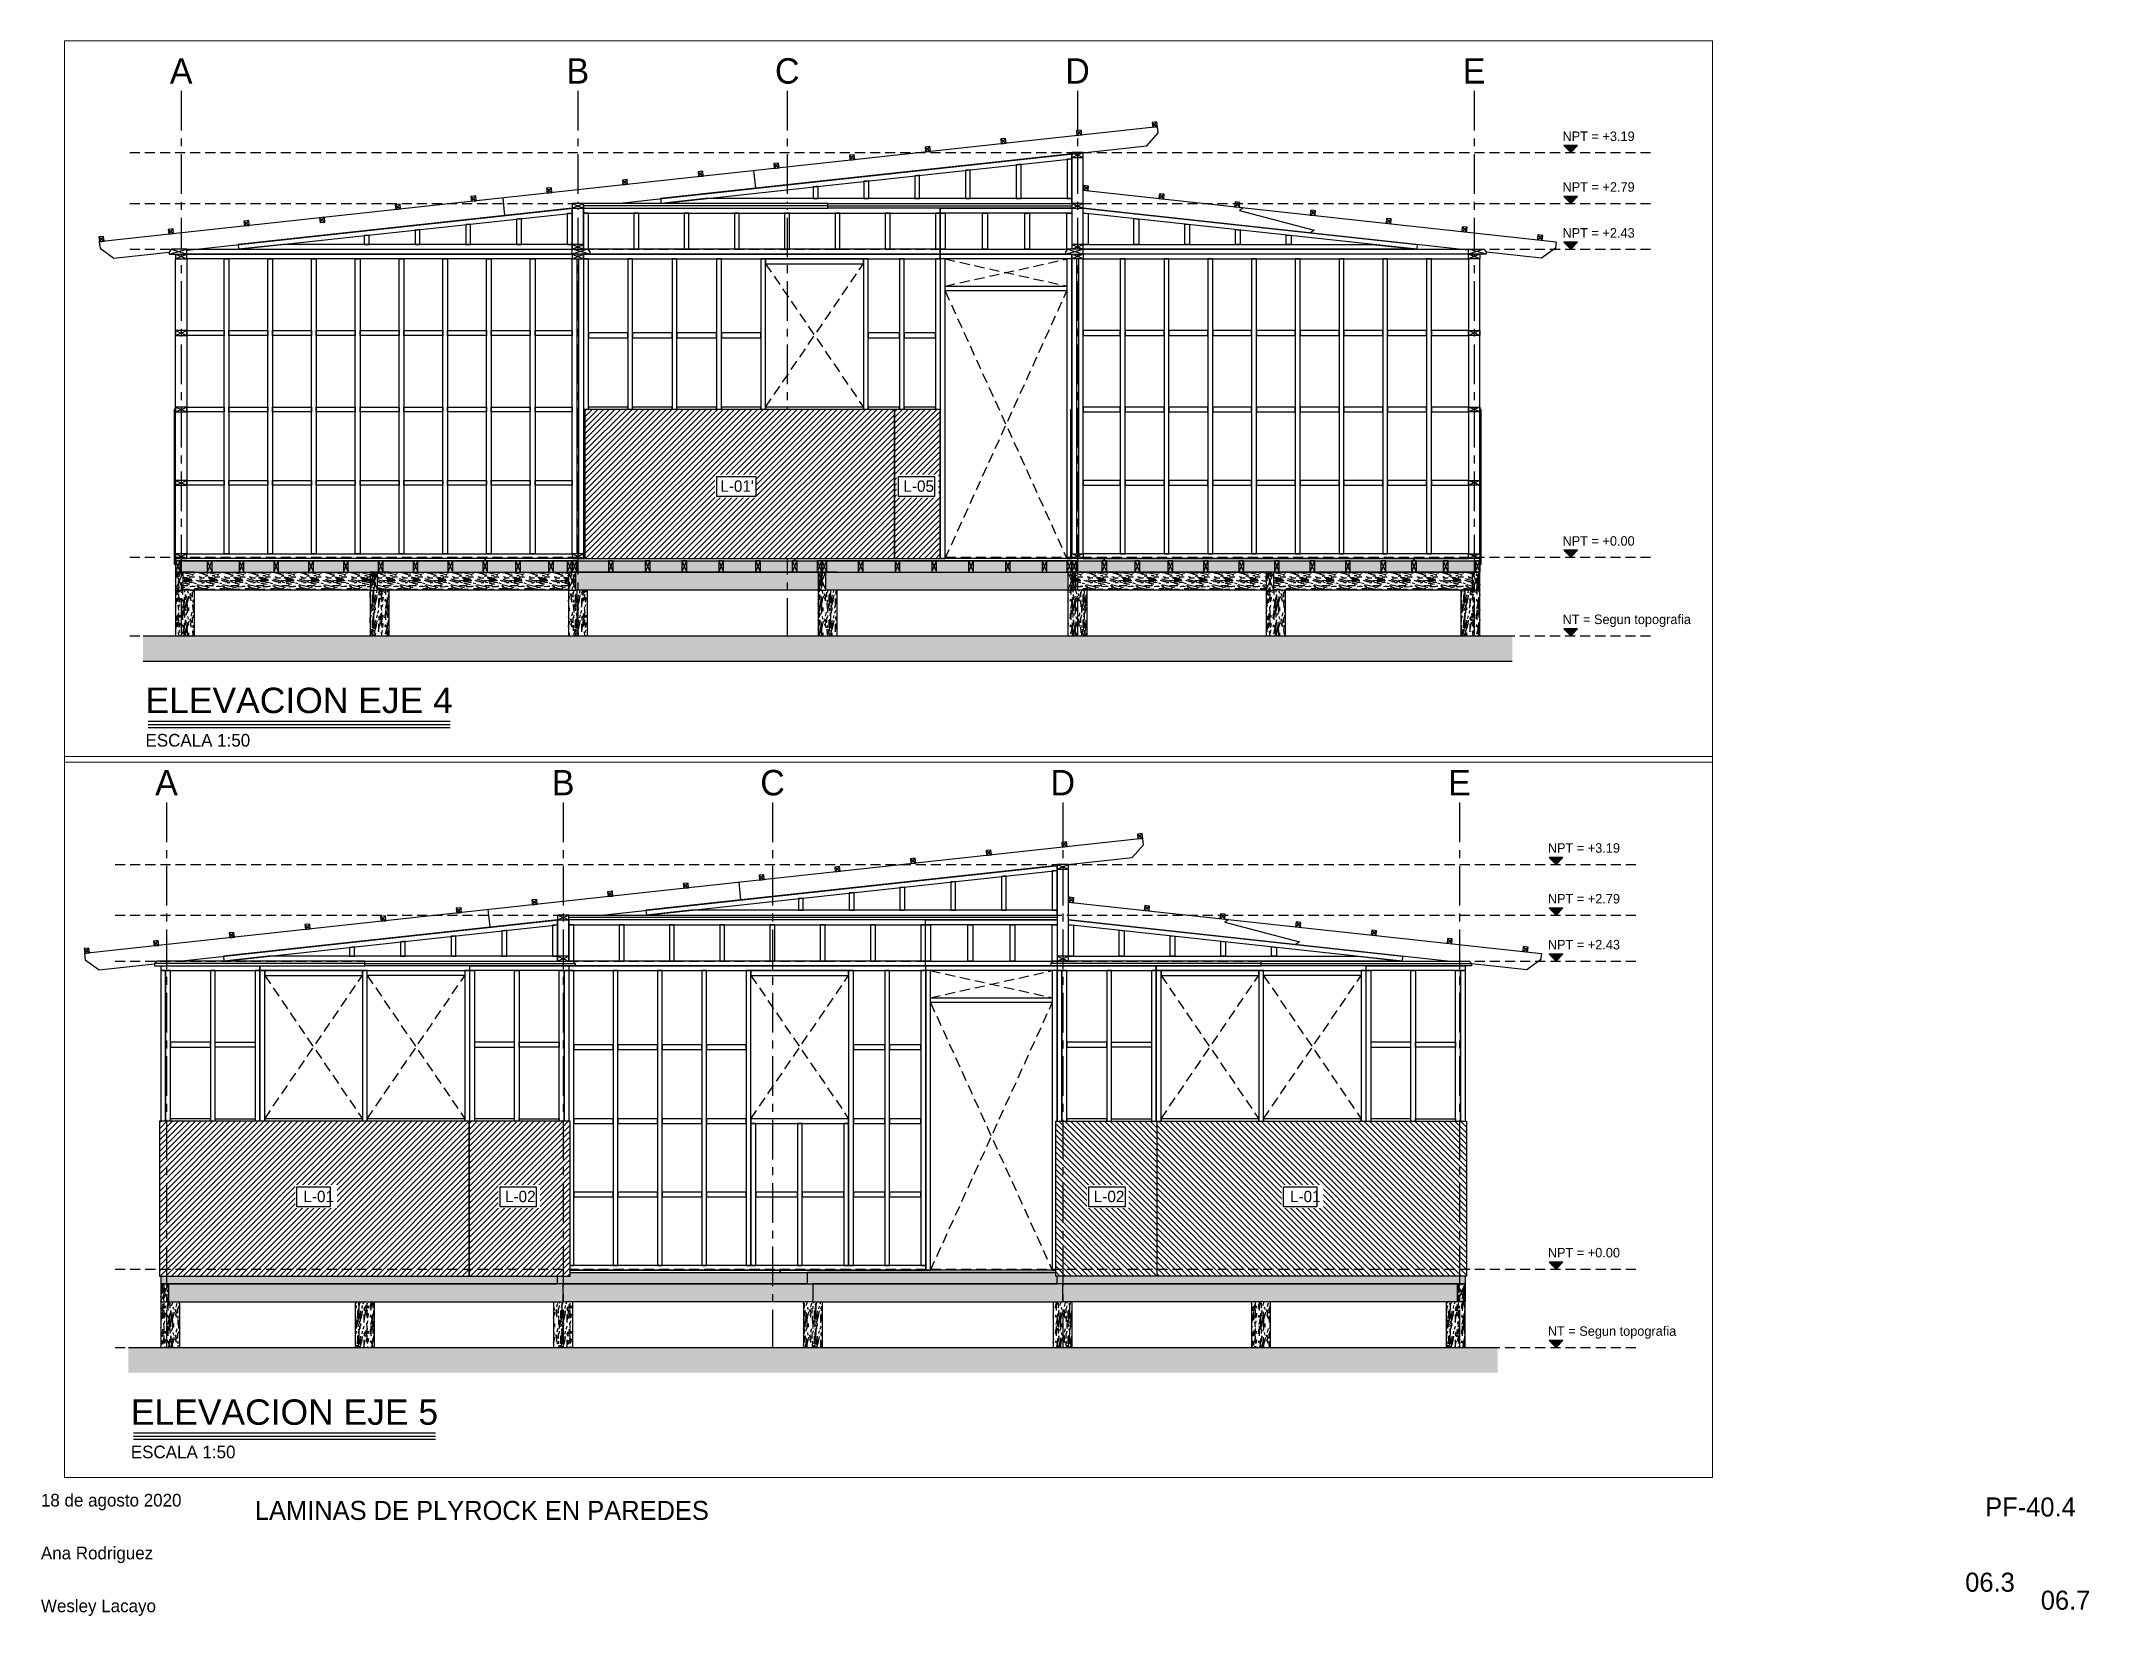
# Paper-space layout 'PT-06.3' of a CAD drawing. Header units: millimetres. Extents: x 97.9 to 130.2, y 309.4 to 334.2.
# The model-space entities are those that its viewports show. They can reach past a viewport. Long polylines and large blocks are cut down to what shows.
import ezdxf
from ezdxf.enums import TextEntityAlignment as Align

# ---------------------------------------------------------------- set-up
doc = ezdxf.new("R2010")
doc.units = ezdxf.units.MM
doc.set_wipeout_variables(frame=1)
doc.linetypes.add('CENTER', pattern=[2, 1.25, -0.25, 0.25, -0.25])
doc.linetypes.add('HIDDEN2', pattern=[4.7625, 3.175, -1.5875])
for name, color, linetype in [('ALFAJIA', 3, 'Continuous'), ('CLAVADORES', 1, 'Continuous'), ('EJES', 2, 'CENTER'), ('EJES @ 0.5', 2, 'CENTER'), ('NIVELES', 2, 'Continuous'), ('NIVELES @ 0.5', 2, 'Continuous'), ('PANELES PARED', 2, 'Continuous'), ('PILOTES', 2, 'Continuous'), ('PZA', 3, 'Continuous'), ('TEXTO', 2, 'Continuous'), ('TEXTO @ 0.5', 2, 'Continuous'), ('TEXTOS TITULOS @ 0.5', 3, 'Continuous'), ('VIGAS DE PISO', 2, 'Continuous')]:
    doc.layers.add(name, color=color, linetype=linetype)
doc.styles.add('century gothic', font='GOTHIC.TTF')
doc.styles.add('century gothic smc', font='GOTHIC.TTF')
doc.styles.add('NOTAS', font='GOTHIC.TTF')
doc.styles.add('SMCtitulos', font='sanss___.ttf')
doc.styles.get("Standard").update_dxf_attribs({"font": 'arial.ttf'})
pattern_1 = [(0, (98.21933, 23.7031), (0, 0.2), [0.04, -0.16]), (8.9726, (98.221325, 23.595096), (1.200000005876, 0.199999525118), [0.0384708, -3.8086058]), (5.7105, (98.219325, 23.607096), (1.800000034755, 0.19999710144), [0.0401996, -1.9697752]), (344.5779, (98.219325, 23.667096), (2.1999999038893, -0.5999974677634), [0.0601664, -5.9564754]), (353.6599, (98.223325, 23.733096), (0.200000063208, 4.086e-07), [0.0362216, -1.7748552]), (345.0686, (98.229325, 23.619096), (0.799999998317, -0.199999673879), [0.0310484, -3.0737864]), (348.6901, (98.159325, 23.735096), (0.2000000583, 7.413e-08), [0.0815844, -0.9382194]), (5.7105, (98.221325, 23.577096), (1.800000034755, 0.19999710144), [0.0200998, -1.989875]), (0, (98.21933, 23.6611), (0, 0.2), [0.02, -0.18]), (0, (98.17933, 23.6851), (0, 0.2), [0.06, -0.14]), (11.3099, (98.219325, 23.715096), (0.79999995433, 0.19999948721), [0.020396, -0.9994078]), (2.7263, (98.199325, 23.641096), (4.0000000589947, 0.1999992035454), [0.0420476, -4.1627116]), (352.4054, (98.209325, 23.635096), (1.599999971597, -0.19999873671), [0.0302654, -2.9962834]), (0, (98.19933, 23.5591), (0, 0.2), [0.04, -0.16]), (358.8309, (98.179325, 23.549096), (0.2000000366479, 1.5360345e-07), [0.0980204, -9.70402]), (0, (98.17933, 23.6991), (0, 0.2), [0.02, -0.18]), (0, (98.19933, 23.7151), (0, 0.2), [0.02, -0.18]), (0, (98.10933, 23.7331), (0, 0.2), [0.03, -0.17]), (350.5377, (98.163325, 23.743096), (0.200000015444, 7.752e-08), [0.0608276, -1.1557248]), (0, (98.09933, 23.7431), (0, 0.2), [0.04, -0.16]), (0, (98.07733, 23.5631), (0, 0.2), [0.022, -0.178]), (0, (98.17933, 23.5731), (0, 0.2), [0.02, -0.18]), (0, (98.07733, 23.5791), (0, 0.2), [0.042, -0.158]), (5.4403, (98.179325, 23.591096), (1.9999999402303, 0.199998956714), [0.04219, -4.1768144]), (0, (98.18133, 23.6071), (0, 0.2), [0.038, -0.162]), (0, (98.07733, 23.6111), (0, 0.2), [0.022, -0.178]), (358.8309, (98.101325, 23.643096), (0.2000000366479, 1.5360345e-07), [0.0980204, -9.70402]), (0, (98.11933, 23.6611), (0, 0.2), [0.02, -0.18]), (0, (98.09933, 23.6671), (0, 0.2), [0.02, -0.18]), (0, (98.17933, 23.6671), (0, 0.2), [0.04, -0.16]), (0, (98.13933, 23.6711), (0, 0.2), [0.02, -0.18]), (0, (98.09933, 23.6951), (0, 0.2), [0.04, -0.16]), (19.6538, (98.153325, 23.611096), (2.200000050424, 0.79999891494), [0.0297322, -2.9434812]), (11.3099, (98.119325, 23.667096), (0.79999995433, 0.19999948721), [0.020396, -0.9994078]), (11.3099, (98.199325, 23.657096), (0.79999995433, 0.19999948721), [0.020396, -0.9994078]), (5.7105, (98.139325, 23.733096), (1.800000034755, 0.19999710144), [0.0200998, -1.989875]), (349.6952, (98.077325, 23.747096), (1.199999995396, -0.19999893933), [0.0223606, -2.213707]), (348.6901, (98.099325, 23.563096), (0.2000000583, 7.413e-08), [0.020396, -0.9994078]), (90, (98.11933, 23.5591), (-0.2, 1e-17), [0, -0.2]), (346.6076, (98.077325, 23.671096), (3.400000044994, -0.7999939065965), [0.043174, -4.2742308]), (11.3099, (98.199325, 23.699096), (0.79999995433, 0.19999948721), [0.020396, -0.9994078]), (10.3048, (98.199325, 23.573096), (0.999999957606, 0.199999208868), [0.0223606, -2.213707]), (348.6901, (98.139325, 23.661096), (0.2000000583, 7.413e-08), [0.020396, -0.9994078]), (348.6901, (98.159325, 23.671096), (0.2000000583, 7.413e-08), [0.020396, -0.9994078]), (341.5651, (98.077325, 23.651096), (0.19999995825, 2.3367e-07), [0.0252982, -0.6071572]), (345.9638, (98.099325, 23.719096), (0.19999992115, 2.4875e-07), [0.0824622, -0.7421588]), (343.3008, (98.139325, 23.733096), (1.399999991533, -0.39999874641), [0.0626418, -2.025419]), (0, (98.13933, 23.7431), (0, 0.2), [0.024, -0.176]), (345.9638, (98.119325, 23.579096), (0.19999992115, 2.4875e-07), [0.0824622, -0.7421588]), (345.9638, (98.099325, 23.593096), (0.19999992115, 2.4875e-07), [0.0824622, -0.7421588]), (345.9638, (98.099325, 23.611096), (0.19999992115, 2.4875e-07), [0.0824622, -0.7421588]), (349.6952, (98.077325, 23.699096), (1.199999995396, -0.19999893933), [0.0223606, -2.213707]), (345.9638, (98.139325, 23.695096), (0.19999992115, 2.4875e-07), [0.041231, -0.78339]), (349.6952, (98.077325, 23.635096), (1.199999995396, -0.19999893933), [0.0223606, -2.213707]), (357.6141, (98.181325, 23.621096), (0.199999989185, 2.452822e-07), [0.0480416, -4.756123]), (349.6952, (98.159325, 23.657096), (1.199999995396, -0.19999893933), [0.0223606, -2.213707]), (12.5288, (98.181325, 23.653096), (0.800000095695, 0.199999860747), [0.018439, -1.8254698]), (349.5626, (98.077325, 23.625096), (2.199999936494, -0.3999970687047), [0.0772788, -7.650591]), (351.8699, (98.153325, 23.611096), (0.199999892184, -4.835e-08), [0.0282842, -1.3859292]), (4.7636, (98.099325, 23.631096), (2.199999989955, 0.199998289923), [0.0481664, -2.3601524]), (0, (98.14733, 23.6351), (0, 0.2), [0.062, -0.138]), (344.7449, (98.077325, 23.725096), (0.799999942428, -0.199999664289), [0.0228036, -2.2575472]), (350.5377, (98.119325, 23.559096), (0.200000015444, 7.752e-08), [0.0608276, -1.1557248]), (340.0169, (98.077325, 23.601096), (0.599999976081, -0.19999986488), [0.0234094, -2.3175304]), (0, (98.23933, 23.7191), (0, 0.2), [0.01, -0.19]), (0, (98.23933, 23.6311), (0, 0.2), [0.02, -0.18]), (11.3099, (98.239325, 23.559096), (0.79999995433, 0.19999948721), [0.020396, -0.9994078]), (0, (98.24133, 23.5791), (0, 0.2), [0.036, -0.164]), (343.3008, (98.239325, 23.685096), (1.399999991533, -0.39999874641), [0.0208806, -2.0671802]), (348.0207, (98.241325, 23.643096), (3.7999999222511, -0.8002195416064), [0.0368014, -6.7101288]), (90, (98.23933, 23.5591), (-0.2, 1e-17), [0, -0.2]), (0, (98.25933, 23.5631), (0, 0.2), [0.018, -0.182]), (0, (98.25933, 23.6011), (0, 0.2), [0.018, -0.182]), (0, (98.25933, 23.6111), (0, 0.2), [0.018, -0.182]), (336.0376, (98.259325, 23.679096), (1.400000005486, -0.599997330343), [0.0196978, -1.9500724]), (348.5163, (98.259325, 23.703096), (0.99999999677376, -0.2000310941214), [0.0183676, -13.043105]), (341.5651, (98.259325, 23.631096), (0.19999995825, 2.3367e-07), [0.0189736, -0.6134816]), (347.4712, (98.259325, 23.729096), (1.000000064082, -0.19999992061), [0.018439, -1.8254698])]

psp = doc.layouts.new('PT-06.3')

# ---------------------------------------------------------------- texts
at = {"layer": 'TEXTO', "color": 2, "attachment_point": 1, "style": 'century gothic'}
for s, insert, char_height, width in [('18 de agosto 2020', (97.885, 311.32), 0.2, 3.7301), ('{\\H3.3333x;LAMINAS DE PLYROCK EN PAREDES}', (101.257, 311.209), 0.09, 7.55501), ('PF-40.4', (128.53, 311.263), 0.3, 3.7301), ('Ana Rodriguez', (97.885, 310.487), 0.2, 3.7301), ('06.3', (128.215, 310.077), 0.3, 3.7301), ('Wesley Lacayo', (97.885, 309.654), 0.2, 3.7301), ('06.7', (129.406, 309.793), 0.3, 3.7301)]:
    psp.add_mtext(s, dxfattribs=dict(at, insert=insert, char_height=char_height, width=width))

msp = doc.modelspace()

# ---------------------------------------------------------------- blocks, each defined once
blk = doc.blocks.new('MKPO')
at = {"layer": 'PANELES PARED', "color": 250}
for points in [[(19444.127, 4509.308), (19447.363, 4509.66), (19447.363, 4509.698), (19444.123, 4509.346), (19444.127, 4509.308)], [(19444.127, 4509.308), (19447.363, 4509.308), (19447.363, 4509.346), (19444.476, 4509.346), (19444.127, 4509.308)]]:
    blk.add_lwpolyline(points, dxfattribs=at)
for points in [[(19447.325, 4509.346), (19447.363, 4509.346), (19447.363, 4509.66), (19447.325, 4509.656)], [(19445.725, 4509.346), (19445.763, 4509.346), (19445.763, 4509.486), (19445.725, 4509.482)], [(19446.125, 4509.346), (19446.163, 4509.346), (19446.163, 4509.529), (19446.125, 4509.525)], [(19446.525, 4509.346), (19446.563, 4509.346), (19446.563, 4509.573), (19446.525, 4509.569)], [(19446.925, 4509.346), (19446.963, 4509.346), (19446.963, 4509.616), (19446.925, 4509.612)], [(19445.325, 4509.346), (19445.363, 4509.346), (19445.363, 4509.442), (19445.325, 4509.438)]]:
    blk.add_lwpolyline(points, close=True, dxfattribs=at)
blk = doc.blocks.new('LLO')
at = {"layer": 'PANELES PARED', "color": 250}
for points in [[(19429.664, 4509.08), (19429.664, 4509.042), (19432.475, 4509.042), (19432.475, 4509.08)], [(19429.702, 4509.042), (19429.664, 4509.042), (19429.664, 4508.756), (19429.702, 4508.756)], [(19430.098, 4509.042), (19430.06, 4509.042), (19430.06, 4508.756), (19430.098, 4508.756)], [(19430.494, 4509.042), (19430.456, 4509.042), (19430.456, 4508.756), (19430.494, 4508.756)], [(19430.89, 4509.042), (19430.852, 4509.042), (19430.852, 4508.756), (19430.89, 4508.756)], [(19431.286, 4509.042), (19431.248, 4509.042), (19431.248, 4508.756), (19431.286, 4508.756)], [(19431.683, 4509.042), (19431.645, 4509.042), (19431.645, 4508.756), (19431.683, 4508.756)], [(19432.079, 4509.042), (19432.041, 4509.042), (19432.041, 4508.756), (19432.079, 4508.756)], [(19432.475, 4509.042), (19432.437, 4509.042), (19432.437, 4508.756), (19432.475, 4508.756)], [(19433.511, 4509.08), (19433.511, 4509.042), (19432.475, 4509.042), (19432.475, 4509.08)], [(19432.475, 4509.042), (19432.513, 4509.042), (19432.513, 4508.756), (19432.475, 4508.756)], [(19432.808, 4509.042), (19432.846, 4509.042), (19432.846, 4508.756), (19432.808, 4508.756)], [(19433.14, 4509.042), (19433.178, 4509.042), (19433.178, 4508.756), (19433.14, 4508.756)], [(19433.473, 4509.042), (19433.511, 4509.042), (19433.511, 4508.756), (19433.473, 4508.756)], [(19429.664, 4508.756), (19429.664, 4508.718), (19432.475, 4508.718), (19432.475, 4508.756)], [(19433.511, 4508.756), (19433.511, 4508.718), (19432.475, 4508.718), (19432.475, 4508.756)]]:
    blk.add_lwpolyline(points, close=True, dxfattribs=at)
blk = doc.blocks.new('P01')
h = blk.add_hatch()
h.set_pattern_fill('MADERA_03', color=250, scale=0.2, angle=90, pattern_type=2)
h.set_pattern_definition([(90, (-0.156, 0.142), (-0.2, 1e-17), [0.04, -0.16]), (98.9726, (-0.048, 0.144), (-0.199999525118, 1.200000005876), [0.0384708, -3.8086058]), (95.7105, (-0.06, 0.142), (-0.19999710144, 1.800000034755), [0.0401996, -1.9697752]), (74.5779, (-0.12, 0.142), (0.5999974677634, 2.1999999038893), [0.0601664, -5.9564754]), (83.6599, (-0.186, 0.146), (-4.086e-07, 0.200000063208), [0.0362216, -1.7748552]), (75.0686, (-0.072, 0.152), (0.199999673879, 0.799999998317), [0.0310484, -3.0737864]), (78.6901, (-0.188, 0.082), (-7.413e-08, 0.2000000583), [0.0815844, -0.9382194]), (95.7105, (-0.03, 0.144), (-0.19999710144, 1.800000034755), [0.0200998, -1.989875]), (90, (-0.114, 0.142), (-0.2, 1e-17), [0.02, -0.18]), (90, (-0.138, 0.102), (-0.2, 1e-17), [0.06, -0.14]), (101.3099, (-0.168, 0.142), (-0.19999948721, 0.79999995433), [0.020396, -0.9994078]), (92.7263, (-0.094, 0.122), (-0.1999992035454, 4.0000000589947), [0.0420476, -4.1627116]), (82.4054, (-0.088, 0.132), (0.19999873671, 1.599999971597), [0.0302654, -2.9962834]), (90, (-0.012, 0.122), (-0.2, 1e-17), [0.04, -0.16]), (88.8309, (-0.002, 0.102), (-1.5360345e-07, 0.2000000366479), [0.0980204, -9.70402]), (90, (-0.152, 0.102), (-0.2, 1e-17), [0.02, -0.18]), (90, (-0.168, 0.122), (-0.2, 1e-17), [0.02, -0.18]), (90, (-0.186, 0.032), (-0.2, 1e-17), [0.03, -0.17]), (80.5377, (-0.196, 0.086), (-7.752e-08, 0.200000015444), [0.0608276, -1.1557248]), (90, (-0.196, 0.022), (-0.2, 1e-17), [0.04, -0.16]), (90, (-0.016, 1e-18), (-0.2, 1e-17), [0.022, -0.178]), (90, (-0.026, 0.102), (-0.2, 1e-17), [0.02, -0.18]), (90, (-0.032, 2e-18), (-0.2, 1e-17), [0.042, -0.158]), (95.4403, (-0.044, 0.102), (-0.199998956714, 1.9999999402303), [0.04219, -4.1768144]), (90, (-0.06, 0.104), (-0.2, 1e-17), [0.038, -0.162]), (90, (-0.064, 4e-18), (-0.2, 1e-17), [0.022, -0.178]), (88.8309, (-0.096, 0.024), (-1.5360345e-07, 0.2000000366479), [0.0980204, -9.70402]), (90, (-0.114, 0.042), (-0.2, 1e-17), [0.02, -0.18]), (90, (-0.12, 0.022), (-0.2, 1e-17), [0.02, -0.18]), (90, (-0.12, 0.102), (-0.2, 1e-17), [0.04, -0.16]), (90, (-0.124, 0.062), (-0.2, 1e-17), [0.02, -0.18]), (90, (-0.148, 0.022), (-0.2, 1e-17), [0.04, -0.16]), (109.6538, (-0.064, 0.076), (-0.79999891494, 2.200000050424), [0.0297322, -2.9434812]), (101.3099, (-0.12, 0.042), (-0.19999948721, 0.79999995433), [0.020396, -0.9994078]), (101.3099, (-0.11, 0.122), (-0.19999948721, 0.79999995433), [0.020396, -0.9994078]), (95.7105, (-0.186, 0.062), (-0.19999710144, 1.800000034755), [0.0200998, -1.989875]), (79.6952, (-0.2, 1e-17), (0.19999893933, 1.199999995396), [0.0223606, -2.213707]), (78.6901, (-0.016, 0.022), (-7.413e-08, 0.2000000583), [0.020396, -0.9994078]), (180, (-0.012, 0.042), (-2e-17, -0.2), [0, -0.2]), (76.6076, (-0.124, 8e-18), (0.7999939065965, 3.400000044994), [0.043174, -4.2742308]), (101.3099, (-0.152, 0.122), (-0.19999948721, 0.79999995433), [0.020396, -0.9994078]), (100.3048, (-0.026, 0.122), (-0.199999208868, 0.999999957606), [0.0223606, -2.213707]), (78.6901, (-0.114, 0.062), (-7.413e-08, 0.2000000583), [0.020396, -0.9994078]), (78.6901, (-0.124, 0.082), (-7.413e-08, 0.2000000583), [0.020396, -0.9994078]), (71.5651, (-0.104, 6e-18), (-2.3367e-07, 0.19999995825), [0.0252982, -0.6071572]), (75.9638, (-0.172, 0.022), (-2.4875e-07, 0.19999992115), [0.0824622, -0.7421588]), (73.3008, (-0.186, 0.062), (0.39999874641, 1.399999991533), [0.0626418, -2.025419]), (90, (-0.196, 0.062), (-0.2, 1e-17), [0.024, -0.176]), (75.9638, (-0.032, 0.042), (-2.4875e-07, 0.19999992115), [0.0824622, -0.7421588]), (75.9638, (-0.046, 0.022), (-2.4875e-07, 0.19999992115), [0.0824622, -0.7421588]), (75.9638, (-0.064, 0.022), (-2.4875e-07, 0.19999992115), [0.0824622, -0.7421588]), (79.6952, (-0.152, 9e-18), (0.19999893933, 1.199999995396), [0.0223606, -2.213707]), (75.9638, (-0.148, 0.062), (-2.4875e-07, 0.19999992115), [0.041231, -0.78339]), (79.6952, (-0.088, 5e-18), (0.19999893933, 1.199999995396), [0.0223606, -2.213707]), (87.6141, (-0.074, 0.104), (-2.452822e-07, 0.199999989185), [0.0480416, -4.756123]), (79.6952, (-0.11, 0.082), (0.19999893933, 1.199999995396), [0.0223606, -2.213707]), (102.5288, (-0.106, 0.104), (-0.199999860747, 0.800000095695), [0.018439, -1.8254698]), (79.5626, (-0.078, 5e-18), (0.3999970687047, 2.199999936494), [0.0772788, -7.650591]), (81.8699, (-0.064, 0.076), (4.835e-08, 0.199999892184), [0.0282842, -1.3859292]), (94.7636, (-0.084, 0.022), (-0.199998289923, 2.199999989955), [0.0481664, -2.3601524]), (90, (-0.088, 0.07), (-0.2, 1e-17), [0.062, -0.138]), (74.7449, (-0.178, 1e-17), (0.199999664289, 0.799999942428), [0.0228036, -2.2575472]), (80.5377, (-0.012, 0.042), (-7.752e-08, 0.200000015444), [0.0608276, -1.1557248]), (70.0169, (-0.054, 3e-18), (0.19999986488, 0.599999976081), [0.0234094, -2.3175304]), (90, (-0.172, 0.162), (-0.2, 1e-17), [0.01, -0.19]), (90, (-0.084, 0.162), (-0.2, 1e-17), [0.02, -0.18]), (101.3099, (-0.012, 0.162), (-0.19999948721, 0.79999995433), [0.020396, -0.9994078]), (90, (-0.032, 0.164), (-0.2, 1e-17), [0.036, -0.164]), (73.3008, (-0.138, 0.162), (0.39999874641, 1.399999991533), [0.0208806, -2.0671802]), (78.0207, (-0.096, 0.164), (0.8002195416064, 3.7999999222511), [0.0368014, -6.7101288]), (180, (-0.012, 0.162), (-2e-17, -0.2), [0, -0.2]), (90, (-0.016, 0.182), (-0.2, 1e-17), [0.018, -0.182]), (90, (-0.054, 0.182), (-0.2, 1e-17), [0.018, -0.182]), (90, (-0.064, 0.182), (-0.2, 1e-17), [0.018, -0.182]), (66.0376, (-0.132, 0.182), (0.599997330343, 1.400000005486), [0.0196978, -1.9500724]), (78.5163, (-0.156, 0.182), (0.2000310941214, 0.99999999677376), [0.0183676, -13.043105]), (71.5651, (-0.084, 0.182), (-2.3367e-07, 0.19999995825), [0.0189736, -0.6134816]), (77.4712, (-0.182, 0.182), (0.19999992061, 1.000000064082), [0.018439, -1.8254698])])
h.paths.add_polyline_path([(19444.003, 4504.126), (19444.153, 4504.126), (19444.153, 4504.626), (19444.003, 4504.626)])
blk.add_lwpolyline([(19444.003, 4504.126), (19444.153, 4504.126), (19444.153, 4504.626), (19444.003, 4504.626)], close=True)
blk = doc.blocks.new('UU')
at = {"layer": 'PANELES PARED', "color": 250, "linetype": 'HIDDEN2', "ltscale": 0.1}
for p, q in [((19450.099, 4499.762), (19451.059, 4499.976)), ((19450.099, 4499.976), (19451.059, 4499.762)), ((19448.684, 4499.938), (19449.454, 4498.808)), ((19448.684, 4498.808), (19449.454, 4499.938)), ((19450.099, 4497.614), (19451.059, 4499.724)), ((19450.099, 4499.724), (19451.059, 4497.614))]:
    blk.add_line(p, q, dxfattribs=at)
at = {"layer": 'PANELES PARED', "color": 250}
for points in [[(19450.061, 4499.976), (19450.061, 4500.014), (19447.249, 4500.014), (19447.249, 4499.976)], [(19447.287, 4499.976), (19447.249, 4499.976), (19447.249, 4497.652), (19447.287, 4497.652)], [(19447.636, 4499.976), (19447.598, 4499.976), (19447.598, 4497.652), (19447.636, 4497.652)], [(19447.985, 4499.976), (19447.947, 4499.976), (19447.947, 4497.652), (19447.985, 4497.652)], [(19448.335, 4499.976), (19448.297, 4499.976), (19448.297, 4497.652), (19448.335, 4497.652)], [(19448.684, 4499.976), (19448.646, 4499.976), (19448.646, 4497.652), (19448.684, 4497.652)], [(19449.454, 4499.938), (19449.454, 4499.976), (19448.684, 4499.976), (19448.684, 4499.938)], [(19449.492, 4499.976), (19449.454, 4499.976), (19449.454, 4497.652), (19449.492, 4497.652)], [(19449.776, 4499.976), (19449.738, 4499.976), (19449.738, 4497.652), (19449.776, 4497.652)], [(19450.061, 4499.976), (19450.023, 4499.976), (19450.023, 4497.652), (19450.061, 4497.652)], [(19450.061, 4499.976), (19450.061, 4500.014), (19451.097, 4500.014), (19451.097, 4499.976)], [(19450.099, 4499.976), (19450.061, 4499.976), (19450.061, 4497.614), (19450.099, 4497.614)], [(19451.097, 4499.976), (19451.059, 4499.976), (19451.059, 4497.614), (19451.097, 4497.614)], [(19450.099, 4499.724), (19450.099, 4499.762), (19451.059, 4499.762), (19451.059, 4499.724)], [(19447.598, 4499.354), (19447.598, 4499.392), (19447.287, 4499.392), (19447.287, 4499.354)], [(19447.947, 4499.354), (19447.947, 4499.392), (19447.636, 4499.392), (19447.636, 4499.354)], [(19448.297, 4499.354), (19448.297, 4499.392), (19447.985, 4499.392), (19447.985, 4499.354)], [(19448.646, 4499.354), (19448.646, 4499.392), (19448.335, 4499.392), (19448.335, 4499.354)], [(19449.738, 4499.354), (19449.738, 4499.392), (19449.492, 4499.392), (19449.492, 4499.354)], [(19450.023, 4499.354), (19450.023, 4499.392), (19449.776, 4499.392), (19449.776, 4499.354)], [(19447.598, 4498.77), (19447.598, 4498.808), (19447.287, 4498.808), (19447.287, 4498.77)], [(19447.947, 4498.77), (19447.947, 4498.808), (19447.636, 4498.808), (19447.636, 4498.77)], [(19448.297, 4498.77), (19448.297, 4498.808), (19447.985, 4498.808), (19447.985, 4498.77)], [(19448.646, 4498.77), (19448.646, 4498.808), (19448.335, 4498.808), (19448.335, 4498.77)], [(19449.454, 4498.77), (19449.454, 4498.808), (19448.684, 4498.808), (19448.684, 4498.77)], [(19448.722, 4498.77), (19448.684, 4498.77), (19448.684, 4497.652), (19448.722, 4497.652)], [(19449.088, 4498.77), (19449.05, 4498.77), (19449.05, 4497.652), (19449.088, 4497.652)], [(19449.454, 4498.77), (19449.416, 4498.77), (19449.416, 4497.652), (19449.454, 4497.652)], [(19449.738, 4498.77), (19449.738, 4498.808), (19449.492, 4498.808), (19449.492, 4498.77)], [(19450.023, 4498.77), (19450.023, 4498.808), (19449.776, 4498.808), (19449.776, 4498.77)], [(19447.598, 4498.192), (19447.598, 4498.23), (19447.287, 4498.23), (19447.287, 4498.192)], [(19447.947, 4498.192), (19447.947, 4498.23), (19447.636, 4498.23), (19447.636, 4498.192)], [(19448.297, 4498.192), (19448.297, 4498.23), (19447.985, 4498.23), (19447.985, 4498.192)], [(19448.646, 4498.192), (19448.646, 4498.23), (19448.335, 4498.23), (19448.335, 4498.192)], [(19449.05, 4498.192), (19449.05, 4498.23), (19448.722, 4498.23), (19448.722, 4498.192)], [(19449.416, 4498.192), (19449.416, 4498.23), (19449.088, 4498.23), (19449.088, 4498.192)], [(19449.738, 4498.192), (19449.738, 4498.23), (19449.492, 4498.23), (19449.492, 4498.192)], [(19450.023, 4498.192), (19450.023, 4498.23), (19449.776, 4498.23), (19449.776, 4498.192)], [(19450.061, 4497.614), (19450.061, 4497.652), (19447.249, 4497.652), (19447.249, 4497.614)]]:
    blk.add_lwpolyline(points, close=True, dxfattribs=at)
blk = doc.blocks.new('*U245')
at = {"color": 2}
blk.add_line((0, 0.052), (4.761, 0.052), dxfattribs=at)
at = {"color": 250}
blk.add_line((0, 0), (4.761, 0), dxfattribs=at)
at = {"color": 7}
blk.add_line((0, -0.047), (4.761, -0.047), dxfattribs=at)
at = {"color": 0, "linetype": 'ByBlock', "lineweight": -2, "style": 'NOTAS'}
for tag, p in [('1TITLE', (0.027, 1.014)), ('2TITLE', (-0.043, 0.181))]:
    blk.add_attdef(tag, p, '', height=0.3, dxfattribs=at)
blk.add_attdef('SCALE', text='', height=0.18, dxfattribs=at).set_placement((-0.043, -0.148), align=Align.TOP_LEFT)
blk = doc.blocks.new('ejes')
at = {"color": 2, "linetype": 'Continuous'}
blk.add_wipeout([(-0.109, 0.275), (-0.065, 0.291), (-0.006, 0.3), (0.06, 0.297), (0.095, 0.288), (0.16, 0.261), (0.183, 0.246), (0.215, 0.22), (0.241, 0.193), (0.271, 0.149), (0.271, 0.149), (0.292, 0.103), (0.304, 0.065), (0.309, 0.032), (0.31, 0.001), (0.309, -0.027), (0.309, -0.027), (0.3, -0.077), (0.288, -0.113), (0.279, -0.133), (0.259, -0.168), (0.238, -0.195), (0.219, -0.215), (0.19, -0.24), (0.159, -0.26), (0.125, -0.277), (0.089, -0.289), (0.046, -0.297), (0.01, -0.299), (-0.037, -0.296), (-0.069, -0.289), (-0.097, -0.279), (-0.144, -0.256), (-0.171, -0.238), (-0.192, -0.221), (-0.215, -0.197), (-0.215, -0.197), (-0.257, -0.136), (-0.272, -0.101), (-0.272, -0.101), (-0.287, -0.034), (-0.29, 0.001), (-0.287, 0.036), (-0.281, 0.07), (-0.273, 0.099), (-0.258, 0.134), (-0.234, 0.174), (-0.216, 0.198), (-0.197, 0.217), (-0.175, 0.236), (-0.154, 0.251), (-0.126, 0.268), (-0.126, 0.268), (-0.118, 0.272)], dxfattribs=at)
at = {"layer": 'EJES', "color": 3}
blk.add_attdef('EJES', text='', height=0.3, dxfattribs=at).set_placement((0.01, -0.174), align=Align.CENTER)
blk = doc.blocks.new('PP1')
at = {"layer": 'PANELES PARED'}
for points in [[(19444.814, 4512.818), (19444.814, 4512.856), (19444.033, 4512.856), (19444.033, 4512.818)], [(19444.033, 4510.494), (19444.071, 4510.494), (19444.071, 4512.818), (19444.033, 4512.818)], [(19444.071, 4510.494), (19444.109, 4510.494), (19444.109, 4512.818), (19444.071, 4512.818)], [(19444.424, 4510.494), (19444.462, 4510.494), (19444.462, 4512.818), (19444.424, 4512.818)], [(19444.776, 4510.494), (19444.814, 4510.494), (19444.814, 4512.818), (19444.776, 4512.818)], [(19444.424, 4512.215), (19444.424, 4512.253), (19444.109, 4512.253), (19444.109, 4512.215)], [(19444.462, 4512.215), (19444.462, 4512.253), (19444.776, 4512.253), (19444.776, 4512.215)], [(19444.424, 4511.612), (19444.424, 4511.65), (19444.109, 4511.65), (19444.109, 4511.612)], [(19444.462, 4511.612), (19444.462, 4511.65), (19444.776, 4511.65), (19444.776, 4511.612)], [(19444.424, 4511.034), (19444.424, 4511.072), (19444.109, 4511.072), (19444.109, 4511.034)], [(19444.462, 4511.034), (19444.462, 4511.072), (19444.776, 4511.072), (19444.776, 4511.034)], [(19444.814, 4510.456), (19444.814, 4510.494), (19444.033, 4510.494), (19444.033, 4510.456)]]:
    blk.add_lwpolyline(points, close=True, dxfattribs=at)
blk = doc.blocks.new('PP2')
at = {"layer": 'PANELES PARED', "color": 8, "linetype": 'HIDDEN2', "ltscale": 0.1}
for p, q in [((19444.852, 4512.78), (19445.622, 4511.65)), ((19444.852, 4511.65), (19445.622, 4512.78)), ((19445.66, 4512.78), (19446.43, 4511.65)), ((19445.66, 4511.65), (19446.43, 4512.78))]:
    blk.add_line(p, q, dxfattribs=at)
at = {"layer": 'PANELES PARED'}
for points in [[(19444.814, 4512.856), (19444.814, 4512.818), (19446.468, 4512.818), (19446.468, 4512.856)], [(19444.852, 4512.818), (19444.814, 4512.818), (19444.814, 4510.494), (19444.852, 4510.494)], [(19444.852, 4512.818), (19444.852, 4512.78), (19445.622, 4512.78), (19445.622, 4512.818)], [(19445.66, 4512.818), (19445.622, 4512.818), (19445.622, 4510.494), (19445.66, 4510.494)], [(19446.43, 4512.818), (19446.43, 4512.78), (19445.66, 4512.78), (19445.66, 4512.818)], [(19446.468, 4512.818), (19446.43, 4512.818), (19446.43, 4510.494), (19446.468, 4510.494)], [(19444.852, 4511.65), (19444.852, 4511.612), (19445.622, 4511.612), (19445.622, 4511.65)], [(19444.89, 4511.612), (19444.852, 4511.612), (19444.852, 4510.494), (19444.89, 4510.494)], [(19445.256, 4511.612), (19445.218, 4511.612), (19445.218, 4510.494), (19445.256, 4510.494)], [(19445.622, 4511.612), (19445.584, 4511.612), (19445.584, 4510.494), (19445.622, 4510.494)], [(19445.66, 4511.65), (19445.66, 4511.612), (19446.43, 4511.612), (19446.43, 4511.65)], [(19445.698, 4511.612), (19445.66, 4511.612), (19445.66, 4510.494), (19445.698, 4510.494)], [(19446.064, 4511.612), (19446.026, 4511.612), (19446.026, 4510.494), (19446.064, 4510.494)], [(19446.43, 4511.612), (19446.392, 4511.612), (19446.392, 4510.494), (19446.43, 4510.494)], [(19444.89, 4511.072), (19444.89, 4511.034), (19445.218, 4511.034), (19445.218, 4511.072)], [(19445.584, 4511.072), (19445.584, 4511.034), (19445.256, 4511.034), (19445.256, 4511.072)], [(19445.698, 4511.072), (19445.698, 4511.034), (19446.026, 4511.034), (19446.026, 4511.072)], [(19446.392, 4511.072), (19446.392, 4511.034), (19446.064, 4511.034), (19446.064, 4511.072)], [(19444.814, 4510.494), (19444.814, 4510.456), (19446.468, 4510.456), (19446.468, 4510.494)]]:
    blk.add_lwpolyline(points, close=True, dxfattribs=at)
blk = doc.blocks.new('PP4')
at = {"layer": 'PANELES PARED', "color": 8, "linetype": 'HIDDEN2', "ltscale": 0.1}
for p, q in [((19448.684, 4512.412), (19449.454, 4511.283)), ((19448.684, 4511.283), (19449.454, 4512.412))]:
    blk.add_line(p, q, dxfattribs=at)
at = {"layer": 'PANELES PARED'}
for points in [[(19450.061, 4512.45), (19450.061, 4512.488), (19447.249, 4512.488), (19447.249, 4512.45)], [(19447.287, 4512.45), (19447.249, 4512.45), (19447.249, 4510.126), (19447.287, 4510.126)], [(19447.636, 4512.45), (19447.598, 4512.45), (19447.598, 4510.126), (19447.636, 4510.126)], [(19447.985, 4512.45), (19447.947, 4512.45), (19447.947, 4510.126), (19447.985, 4510.126)], [(19448.335, 4512.45), (19448.297, 4512.45), (19448.297, 4510.126), (19448.335, 4510.126)], [(19448.684, 4512.45), (19448.646, 4512.45), (19448.646, 4510.126), (19448.684, 4510.126)], [(19449.454, 4512.412), (19449.454, 4512.45), (19448.684, 4512.45), (19448.684, 4512.412)], [(19449.492, 4512.45), (19449.454, 4512.45), (19449.454, 4510.126), (19449.492, 4510.126)], [(19449.776, 4512.45), (19449.738, 4512.45), (19449.738, 4510.126), (19449.776, 4510.126)], [(19450.061, 4512.45), (19450.023, 4512.45), (19450.023, 4510.126), (19450.061, 4510.126)], [(19447.598, 4511.829), (19447.598, 4511.867), (19447.287, 4511.867), (19447.287, 4511.829)], [(19447.947, 4511.829), (19447.947, 4511.867), (19447.636, 4511.867), (19447.636, 4511.829)], [(19448.297, 4511.829), (19448.297, 4511.867), (19447.985, 4511.867), (19447.985, 4511.829)], [(19448.646, 4511.829), (19448.646, 4511.867), (19448.335, 4511.867), (19448.335, 4511.829)], [(19449.738, 4511.829), (19449.738, 4511.867), (19449.492, 4511.867), (19449.492, 4511.829)], [(19450.023, 4511.829), (19450.023, 4511.867), (19449.776, 4511.867), (19449.776, 4511.829)], [(19447.598, 4511.245), (19447.598, 4511.283), (19447.287, 4511.283), (19447.287, 4511.245)], [(19447.947, 4511.245), (19447.947, 4511.283), (19447.636, 4511.283), (19447.636, 4511.245)], [(19448.297, 4511.245), (19448.297, 4511.283), (19447.985, 4511.283), (19447.985, 4511.245)], [(19448.646, 4511.245), (19448.646, 4511.283), (19448.335, 4511.283), (19448.335, 4511.245)], [(19449.454, 4511.245), (19449.454, 4511.283), (19448.684, 4511.283), (19448.684, 4511.245)], [(19448.722, 4511.245), (19448.684, 4511.245), (19448.684, 4510.126), (19448.722, 4510.126)], [(19449.088, 4511.245), (19449.05, 4511.245), (19449.05, 4510.126), (19449.088, 4510.126)], [(19449.454, 4511.245), (19449.416, 4511.245), (19449.416, 4510.126), (19449.454, 4510.126)], [(19449.738, 4511.245), (19449.738, 4511.283), (19449.492, 4511.283), (19449.492, 4511.245)], [(19450.023, 4511.245), (19450.023, 4511.283), (19449.776, 4511.283), (19449.776, 4511.245)], [(19447.598, 4510.667), (19447.598, 4510.705), (19447.287, 4510.705), (19447.287, 4510.667)], [(19447.947, 4510.667), (19447.947, 4510.705), (19447.636, 4510.705), (19447.636, 4510.667)], [(19448.297, 4510.667), (19448.297, 4510.705), (19447.985, 4510.705), (19447.985, 4510.667)], [(19448.646, 4510.667), (19448.646, 4510.705), (19448.335, 4510.705), (19448.335, 4510.667)], [(19449.05, 4510.667), (19449.05, 4510.705), (19448.722, 4510.705), (19448.722, 4510.667)], [(19449.416, 4510.667), (19449.416, 4510.705), (19449.088, 4510.705), (19449.088, 4510.667)], [(19449.738, 4510.667), (19449.738, 4510.705), (19449.492, 4510.705), (19449.492, 4510.667)], [(19450.023, 4510.667), (19450.023, 4510.705), (19449.776, 4510.705), (19449.776, 4510.667)], [(19450.061, 4510.088), (19450.061, 4510.126), (19447.249, 4510.126), (19447.249, 4510.088)]]:
    blk.add_lwpolyline(points, close=True, dxfattribs=at)
blk = doc.blocks.new('PP16')
at = {"layer": 'PANELES PARED', "color": 8, "linetype": 'HIDDEN2', "ltscale": 0.1}
for p, q in [((19450.723, 4512.236), (19451.683, 4512.45)), ((19450.723, 4512.45), (19451.683, 4512.236)), ((19450.723, 4510.088), (19451.683, 4512.198)), ((19450.723, 4512.198), (19451.683, 4510.088))]:
    blk.add_line(p, q, dxfattribs=at)
at = {"layer": 'PANELES PARED'}
for points in [[(19450.685, 4512.45), (19450.685, 4512.488), (19451.721, 4512.488), (19451.721, 4512.45)], [(19450.723, 4512.45), (19450.685, 4512.45), (19450.685, 4510.088), (19450.723, 4510.088)], [(19451.721, 4512.45), (19451.683, 4512.45), (19451.683, 4510.088), (19451.721, 4510.088)], [(19450.723, 4512.198), (19450.723, 4512.236), (19451.683, 4512.236), (19451.683, 4512.198)]]:
    blk.add_lwpolyline(points, close=True, dxfattribs=at)
blk = doc.blocks.new('OL')
at = {"layer": 'PANELES PARED'}
for p, q in [((19439.306, 4489.811), (19439.396, 4489.773)), ((19439.306, 4489.773), (19439.396, 4489.811)), ((19442.432, 4489.811), (19442.522, 4489.773)), ((19442.432, 4489.773), (19442.522, 4489.811)), ((19439.306, 4489.208), (19439.396, 4489.17)), ((19439.306, 4489.17), (19439.396, 4489.208)), ((19439.306, 4488.605), (19439.396, 4488.567)), ((19439.306, 4488.567), (19439.396, 4488.605)), ((19439.306, 4488.027), (19439.396, 4487.989)), ((19439.306, 4487.989), (19439.396, 4488.027)), ((19439.306, 4487.449), (19439.396, 4487.411)), ((19439.306, 4487.411), (19439.396, 4487.449)), ((19442.432, 4487.449), (19442.522, 4487.411)), ((19442.432, 4487.411), (19442.522, 4487.449))]:
    blk.add_line(p, q, dxfattribs=at)
for points in [[(19439.306, 4489.773), (19439.396, 4489.773), (19439.396, 4489.811), (19439.306, 4489.811)], [(19439.306, 4489.773), (19439.396, 4489.773), (19439.396, 4487.449), (19439.306, 4487.449)], [(19442.432, 4489.773), (19442.522, 4489.773), (19442.522, 4489.811), (19442.432, 4489.811)], [(19442.432, 4489.773), (19442.522, 4489.773), (19442.522, 4487.449), (19442.432, 4487.449)], [(19442.47, 4487.449), (19442.432, 4487.449), (19442.432, 4489.773), (19442.47, 4489.773)], [(19442.522, 4487.449), (19442.484, 4487.449), (19442.484, 4489.773), (19442.522, 4489.773)], [(19439.306, 4489.17), (19439.396, 4489.17), (19439.396, 4489.208), (19439.306, 4489.208)], [(19439.306, 4488.567), (19439.396, 4488.567), (19439.396, 4488.605), (19439.306, 4488.605)], [(19439.306, 4487.989), (19439.396, 4487.989), (19439.396, 4488.027), (19439.306, 4488.027)], [(19439.306, 4487.411), (19439.396, 4487.411), (19439.396, 4487.449), (19439.306, 4487.449)], [(19442.432, 4487.411), (19442.522, 4487.411), (19442.522, 4487.449), (19442.432, 4487.449)]]:
    blk.add_lwpolyline(points, close=True, dxfattribs=at)
at = {"layer": 'PANELES PARED', "color": 250}
for points in [[(19439.396, 4489.773), (19439.396, 4489.811), (19442.432, 4489.811), (19442.432, 4489.773)], [(19439.727, 4487.449), (19439.689, 4487.449), (19439.689, 4489.773), (19439.727, 4489.773)], [(19440.072, 4487.449), (19440.034, 4487.449), (19440.034, 4489.773), (19440.072, 4489.773)], [(19440.416, 4487.449), (19440.378, 4487.449), (19440.378, 4489.773), (19440.416, 4489.773)], [(19440.761, 4487.449), (19440.723, 4487.449), (19440.723, 4489.773), (19440.761, 4489.773)], [(19441.106, 4487.449), (19441.068, 4487.449), (19441.068, 4489.773), (19441.106, 4489.773)], [(19441.45, 4487.449), (19441.412, 4487.449), (19441.412, 4489.773), (19441.45, 4489.773)], [(19441.795, 4487.449), (19441.757, 4487.449), (19441.757, 4489.773), (19441.795, 4489.773)], [(19442.14, 4487.449), (19442.102, 4487.449), (19442.102, 4489.773), (19442.14, 4489.773)], [(19439.396, 4489.17), (19439.396, 4489.208), (19439.689, 4489.208), (19439.689, 4489.17)], [(19439.727, 4489.17), (19439.727, 4489.208), (19440.034, 4489.208), (19440.034, 4489.17)], [(19440.072, 4489.17), (19440.072, 4489.208), (19440.378, 4489.208), (19440.378, 4489.17)], [(19440.416, 4489.17), (19440.416, 4489.208), (19440.723, 4489.208), (19440.723, 4489.17)], [(19440.761, 4489.17), (19440.761, 4489.208), (19441.068, 4489.208), (19441.068, 4489.17)], [(19441.106, 4489.17), (19441.106, 4489.208), (19441.412, 4489.208), (19441.412, 4489.17)], [(19441.45, 4489.17), (19441.45, 4489.208), (19441.757, 4489.208), (19441.757, 4489.17)], [(19441.795, 4489.17), (19441.795, 4489.208), (19442.102, 4489.208), (19442.102, 4489.17)], [(19442.14, 4489.17), (19442.14, 4489.208), (19442.432, 4489.208), (19442.432, 4489.17)], [(19439.396, 4488.567), (19439.396, 4488.605), (19439.689, 4488.605), (19439.689, 4488.567)], [(19439.727, 4488.567), (19439.727, 4488.605), (19440.034, 4488.605), (19440.034, 4488.567)], [(19440.072, 4488.567), (19440.072, 4488.605), (19440.378, 4488.605), (19440.378, 4488.567)], [(19440.416, 4488.567), (19440.416, 4488.605), (19440.723, 4488.605), (19440.723, 4488.567)], [(19440.761, 4488.567), (19440.761, 4488.605), (19441.068, 4488.605), (19441.068, 4488.567)], [(19441.106, 4488.567), (19441.106, 4488.605), (19441.412, 4488.605), (19441.412, 4488.567)], [(19441.45, 4488.567), (19441.45, 4488.605), (19441.757, 4488.605), (19441.757, 4488.567)], [(19441.795, 4488.567), (19441.795, 4488.605), (19442.102, 4488.605), (19442.102, 4488.567)], [(19442.14, 4488.567), (19442.14, 4488.605), (19442.432, 4488.605), (19442.432, 4488.567)], [(19439.396, 4487.989), (19439.396, 4488.027), (19439.689, 4488.027), (19439.689, 4487.989)], [(19439.727, 4487.989), (19439.727, 4488.027), (19440.034, 4488.027), (19440.034, 4487.989)], [(19440.072, 4487.989), (19440.072, 4488.027), (19440.378, 4488.027), (19440.378, 4487.989)], [(19440.416, 4487.989), (19440.416, 4488.027), (19440.723, 4488.027), (19440.723, 4487.989)], [(19440.761, 4487.989), (19440.761, 4488.027), (19441.068, 4488.027), (19441.068, 4487.989)], [(19441.106, 4487.989), (19441.106, 4488.027), (19441.412, 4488.027), (19441.412, 4487.989)], [(19441.45, 4487.989), (19441.45, 4488.027), (19441.757, 4488.027), (19441.757, 4487.989)], [(19441.795, 4487.989), (19441.795, 4488.027), (19442.102, 4488.027), (19442.102, 4487.989)], [(19442.14, 4487.989), (19442.14, 4488.027), (19442.432, 4488.027), (19442.432, 4487.989)], [(19439.396, 4487.411), (19439.396, 4487.449), (19442.432, 4487.449), (19442.432, 4487.411)]]:
    blk.add_lwpolyline(points, close=True, dxfattribs=at)
blk = doc.blocks.new("PP4'")
at = {"layer": 'PANELES PARED'}
for points in [[(19429.664, 4507.496), (19429.664, 4507.458), (19432.475, 4507.458), (19432.475, 4507.496)], [(19429.702, 4507.458), (19429.664, 4507.458), (19429.664, 4507.172), (19429.702, 4507.172)], [(19430.098, 4507.458), (19430.06, 4507.458), (19430.06, 4507.172), (19430.098, 4507.172)], [(19430.494, 4507.458), (19430.456, 4507.458), (19430.456, 4507.172), (19430.494, 4507.172)], [(19430.89, 4507.458), (19430.852, 4507.458), (19430.852, 4507.172), (19430.89, 4507.172)], [(19431.286, 4507.458), (19431.248, 4507.458), (19431.248, 4507.172), (19431.286, 4507.172)], [(19431.683, 4507.458), (19431.645, 4507.458), (19431.645, 4507.172), (19431.683, 4507.172)], [(19432.079, 4507.458), (19432.041, 4507.458), (19432.041, 4507.172), (19432.079, 4507.172)], [(19432.475, 4507.458), (19432.437, 4507.458), (19432.437, 4507.172), (19432.475, 4507.172)], [(19429.664, 4507.172), (19429.664, 4507.134), (19432.475, 4507.134), (19432.475, 4507.172)]]:
    blk.add_lwpolyline(points, close=True, dxfattribs=at)
blk = doc.blocks.new("PP16'")
at = {"layer": 'PANELES PARED'}
for points in [[(19433.986, 4507.496), (19433.986, 4507.458), (19432.95, 4507.458), (19432.95, 4507.496)], [(19432.95, 4507.458), (19432.988, 4507.458), (19432.988, 4507.172), (19432.95, 4507.172)], [(19433.283, 4507.458), (19433.321, 4507.458), (19433.321, 4507.172), (19433.283, 4507.172)], [(19433.615, 4507.458), (19433.653, 4507.458), (19433.653, 4507.172), (19433.615, 4507.172)], [(19433.948, 4507.458), (19433.986, 4507.458), (19433.986, 4507.172), (19433.948, 4507.172)], [(19433.986, 4507.172), (19433.986, 4507.134), (19432.95, 4507.134), (19432.95, 4507.172)]]:
    blk.add_lwpolyline(points, close=True, dxfattribs=at)
blk = doc.blocks.new('PL01')
at = {"layer": 'PANELES PARED'}
for points in [[(19444.531, 4507.172), (19447.159, 4507.458), (19447.159, 4507.496), (19444.527, 4507.21), (19444.531, 4507.172)], [(19444.531, 4507.172), (19447.159, 4507.172), (19447.159, 4507.21), (19444.881, 4507.21), (19444.531, 4507.172)]]:
    blk.add_lwpolyline(points, dxfattribs=at)
for points in [[(19446.321, 4507.21), (19446.359, 4507.21), (19446.359, 4507.371), (19446.321, 4507.367)], [(19446.721, 4507.21), (19446.759, 4507.21), (19446.759, 4507.415), (19446.721, 4507.41)], [(19447.121, 4507.21), (19447.159, 4507.21), (19447.159, 4507.458), (19447.121, 4507.454)], [(19445.521, 4507.21), (19445.559, 4507.21), (19445.559, 4507.284), (19445.521, 4507.28)], [(19445.921, 4507.21), (19445.959, 4507.21), (19445.959, 4507.328), (19445.921, 4507.323)]]:
    blk.add_lwpolyline(points, close=True, dxfattribs=at)
blk = doc.blocks.new('CL1')
at = {"layer": 'CLAVADORES'}
for p, q in [((19443.502, 4507.507), (19443.54, 4507.469)), ((19443.502, 4507.469), (19443.54, 4507.507))]:
    blk.add_line(p, q, dxfattribs=at)
blk.add_lwpolyline([(19443.502, 4507.469), (19443.54, 4507.469), (19443.54, 4507.507), (19443.502, 4507.507)], close=True, dxfattribs=at)
blk = doc.blocks.new('IKUHG')
at = {"layer": 'PANELES PARED', "color": 250}
for points in [[(19444.531, 4490.415), (19447.159, 4490.701), (19447.159, 4490.739), (19444.527, 4490.453), (19444.531, 4490.415)], [(19444.531, 4490.415), (19447.159, 4490.415), (19447.159, 4490.453), (19444.881, 4490.453), (19444.531, 4490.415)]]:
    blk.add_lwpolyline(points, dxfattribs=at)
for points in [[(19446.321, 4490.453), (19446.359, 4490.453), (19446.359, 4490.614), (19446.321, 4490.61)], [(19446.721, 4490.453), (19446.759, 4490.453), (19446.759, 4490.657), (19446.721, 4490.653)], [(19447.121, 4490.453), (19447.159, 4490.453), (19447.159, 4490.701), (19447.121, 4490.697)], [(19445.521, 4490.453), (19445.559, 4490.453), (19445.559, 4490.527), (19445.521, 4490.523)], [(19445.921, 4490.453), (19445.959, 4490.453), (19445.959, 4490.57), (19445.921, 4490.566)]]:
    blk.add_lwpolyline(points, close=True, dxfattribs=at)
blk = doc.blocks.new('PL02')
at = {"layer": 'PANELES PARED'}
for points in [[(19447.86, 4507.534), (19451.097, 4507.886), (19451.097, 4507.924), (19447.856, 4507.572), (19447.86, 4507.534)], [(19447.86, 4507.534), (19451.097, 4507.534), (19451.097, 4507.572), (19448.21, 4507.572), (19447.86, 4507.534)]]:
    blk.add_lwpolyline(points, dxfattribs=at)
for points in [[(19451.059, 4507.572), (19451.097, 4507.572), (19451.097, 4507.886), (19451.059, 4507.882)], [(19449.459, 4507.572), (19449.497, 4507.572), (19449.497, 4507.712), (19449.459, 4507.708)], [(19449.859, 4507.572), (19449.897, 4507.572), (19449.897, 4507.756), (19449.859, 4507.752)], [(19450.259, 4507.572), (19450.297, 4507.572), (19450.297, 4507.799), (19450.259, 4507.795)], [(19450.659, 4507.572), (19450.697, 4507.572), (19450.697, 4507.843), (19450.659, 4507.839)], [(19449.059, 4507.572), (19449.097, 4507.572), (19449.097, 4507.669), (19449.059, 4507.665)]]:
    blk.add_lwpolyline(points, close=True, dxfattribs=at)
blk = doc.blocks.new('nivel elevacion')
blk.add_hatch(color=250).paths.add_polyline_path([(-0.109, 0.11), (0, 0), (0.109, 0.11)])
blk.add_lwpolyline([(0, 0), (0.109, 0.11), (-0.109, 0.11)], close=True)
blk.add_lwpolyline([(0.109, 0.11), (-0.109, 0.11)])
at = {"style": 'NOTAS'}
blk.add_attdef('ELEVATION', (-0.13, 0.183), '', height=0.15, dxfattribs=at)
blk = doc.blocks.new('L01')
at = {"color": 3}
blk.add_wipeout([(19523.502, 4513.736), (19523.502, 4512.516), (19525.942, 4512.516), (19525.942, 4513.736)], dxfattribs=at)
h = blk.add_hatch()
h.set_pattern_fill('ANSI31', color=250, scale=0.01)
h.set_pattern_definition([(45, (53.022902, -7.374193), (-0.022450640303, 0.022450640303), [])])
h.paths.add_polyline_path([(19525.942, 4512.516), (19525.942, 4513.736), (19523.502, 4513.736), (19523.502, 4512.516)])
blk.add_lwpolyline([(19523.502, 4513.736), (19523.502, 4512.516), (19525.942, 4512.516), (19525.942, 4513.736)], close=True, dxfattribs=at)
blk = doc.blocks.new('L02')
at = {"color": 3}
blk.add_wipeout([(19538.365, 4529.476), (19538.365, 4528.256), (19539.161, 4528.256), (19539.161, 4529.476)], dxfattribs=at)
h = blk.add_hatch()
h.set_pattern_fill('ANSI31', color=250, scale=0.01)
h.set_pattern_definition([(45, (67.8858, 8.365508), (-0.022450640303, 0.022450640303), [])])
h.paths.add_polyline_path([(19539.161, 4528.256), (19539.161, 4529.476), (19538.365, 4529.476), (19538.365, 4528.256)])
blk.add_lwpolyline([(19538.365, 4529.476), (19538.365, 4528.256), (19539.161, 4528.256), (19539.161, 4529.476)], close=True, dxfattribs=at)
blk = doc.blocks.new('PL4')
at = {"color": 3}
blk.add_wipeout([(19545.337, 4508.997), (19545.337, 4507.822), (19547.777, 4507.822), (19547.777, 4508.997)], dxfattribs=at)
h = blk.add_hatch()
h.set_pattern_fill('ANSI31', color=250, scale=0.01)
h.set_pattern_definition([(45, (74.857792, -12.113897), (-0.022450640303, 0.022450640303), [])])
h.paths.add_polyline_path([(19547.777, 4507.822), (19547.777, 4508.997), (19545.337, 4508.997), (19545.337, 4507.822)])
blk.add_lwpolyline([(19545.337, 4508.997), (19545.337, 4507.822), (19547.777, 4507.822), (19547.777, 4508.997)], close=True, dxfattribs=at)
blk = doc.blocks.new('L5')
at = {"color": 3}
blk.add_wipeout([(19547.777, 4509.35), (19547.777, 4508.175), (19548.138, 4508.175), (19548.138, 4509.35)], dxfattribs=at)
h = blk.add_hatch()
h.set_pattern_fill('ANSI31', color=250, scale=0.01)
h.set_pattern_definition([(45, (77.297792, -11.760674), (-0.022450640303, 0.022450640303), [])])
h.paths.add_polyline_path([(19548.138, 4508.175), (19548.138, 4509.35), (19547.777, 4509.35), (19547.777, 4508.175)])
blk.add_lwpolyline([(19547.777, 4509.35), (19547.777, 4508.175), (19548.138, 4508.175), (19548.138, 4509.35)], close=True, dxfattribs=at)

# ---------------------------------------------------------------- hatches: boundary and pattern name
h = msp.add_hatch()
h.set_pattern_fill('EARTH', color=8, scale=0.01, angle=45)
h.set_pattern_definition([(45, (98.077325, 23.547096), (7e-18, 0.08980256121), [0.0635, -0.0635]), (45, (98.06049, 23.563934), (7e-18, 0.08980256121), [0.0635, -0.0635]), (45, (98.04365, 23.58077), (7e-18, 0.08980256121), [0.0635, -0.0635]), (135, (98.04365, 23.592), (-0.08980256121, 7e-18), [0.0635, -0.0635]), (135, (98.06049, 23.608835), (-0.08980256121, 7e-18), [0.0635, -0.0635]), (135, (98.077325, 23.625673), (-0.08980256121, 7e-18), [0.0635, -0.0635])])
h.paths.add_polyline_path([(19541.8553, 4527.6734), (19552.6452, 4527.6734), (19552.6452, 4527.4734), (19541.8553, 4527.4734)])
h = msp.add_hatch()
h.set_pattern_fill('EARTH', color=8, scale=0.01, angle=45)
h.set_pattern_definition([(45, (98.077325, 6.313696), (7e-18, 0.08980256121), [0.0635, -0.0635]), (45, (98.06049, 6.330534), (7e-18, 0.08980256121), [0.0635, -0.0635]), (45, (98.04365, 6.34737), (7e-18, 0.08980256121), [0.0635, -0.0635]), (135, (98.04365, 6.3586), (-0.08980256121, 7e-18), [0.0635, -0.0635]), (135, (98.06049, 6.375435), (-0.08980256121, 7e-18), [0.0635, -0.0635]), (135, (98.077325, 6.392273), (-0.08980256121, 7e-18), [0.0635, -0.0635])])
h.paths.add_polyline_path([(19541.8553, 4510.44), (19552.6452, 4510.44), (19552.6452, 4510.24), (19541.8553, 4510.24)])

# ---------------------------------------------------------------- linework, layer by layer
at = {"color": 5}
for p, q in [((19541.8553, 4527.6734), (19552.6452, 4527.6734)), ((19541.8553, 4510.44), (19552.6452, 4510.44))]:
    msp.add_line(p, q, dxfattribs=at)
at = {"color": 8}
msp.add_line((19541.8553, 4510.24), (19552.6452, 4510.24), dxfattribs=at)
at = {"color": 1}
for points in [[(19542.1103, 4528.2814), (19542.1103, 4528.2634), (19544.5503, 4528.2634), (19544.5503, 4528.2814)], [(19544.5503, 4528.2814), (19544.5503, 4528.2634), (19546.9903, 4528.2634), (19546.9903, 4528.2814)], [(19546.9903, 4528.2814), (19546.9903, 4528.2634), (19549.4303, 4528.2634), (19549.4303, 4528.2814)], [(19549.4303, 4528.2814), (19549.4303, 4528.2634), (19551.8703, 4528.2634), (19551.8703, 4528.2814)], [(19551.8703, 4528.2814), (19551.8703, 4528.2634), (19552.3902, 4528.2634), (19552.3902, 4528.2814)], [(19542.1103, 4511.048), (19542.1103, 4511.03), (19544.5503, 4511.03), (19544.5503, 4511.048)], [(19544.5503, 4511.048), (19544.5503, 4511.03), (19546.9903, 4511.03), (19546.9903, 4511.048)], [(19546.9903, 4511.048), (19546.9903, 4511.03), (19549.4303, 4511.03), (19549.4303, 4511.048)], [(19549.4303, 4511.048), (19549.4303, 4511.03), (19551.8703, 4511.03), (19551.8703, 4511.048)], [(19551.8703, 4511.048), (19551.8703, 4511.03), (19552.3902, 4511.03), (19552.3902, 4511.048)]]:
    msp.add_lwpolyline(points, close=True, dxfattribs=at)
at = {"color": 3}
msp.add_lwpolyline([(19549.174, 4512.2226), (19549.164, 4512.2226), (19549.164, 4511.048), (19549.174, 4511.048)], close=True, dxfattribs=at)
at = {"layer": 'ALFAJIA'}
for p, q in [((19546.6828, 4531.2007), (19546.6677, 4531.3398)), ((19544.7067, 4530.9858), (19544.6916, 4531.1249)), ((19546.6828, 4513.9673), (19546.6677, 4514.1064)), ((19544.7067, 4513.7524), (19544.6916, 4513.8915))]:
    msp.add_line(p, q, dxfattribs=at)
for points in [[(19549.7646, 4531.5358), (19549.8543, 4531.6361), (19549.8489, 4531.6858), (19541.5103, 4530.779), (19541.5157, 4530.7293), (19541.6249, 4530.6506), (19549.7646, 4531.5358)], [(19549.264, 4531.1842), (19552.9902, 4530.779), (19552.9848, 4530.7293), (19552.8757, 4530.6506), (19549.264, 4531.0434), (19549.264, 4531.1842)], [(19550.5243, 4531.0471), (19550.4963, 4531.0246), (19551.0831, 4530.8711), (19551.0551, 4530.8486)], [(19549.7646, 4514.3024), (19549.8543, 4514.4027), (19549.8489, 4514.4524), (19541.5103, 4513.5456), (19541.5157, 4513.4959), (19541.6249, 4513.4172), (19549.7646, 4514.3024)], [(19549.264, 4513.848), (19549.264, 4513.848), (19549.264, 4513.9508), (19552.9902, 4513.5456), (19552.9848, 4513.4959), (19552.8757, 4513.4172), (19549.264, 4513.81), (19549.264, 4513.848)], [(19550.5243, 4513.8137), (19550.4963, 4513.7912), (19551.0831, 4513.6377), (19551.0551, 4513.6152)]]:
    msp.add_lwpolyline(points, dxfattribs=at)
at = {"layer": 'NIVELES', "color": 1, "linetype": 'HIDDEN2', "ltscale": 0.1}
for p, q in [((19541.7503, 4531.4814), (19553.7503, 4531.4814)), ((19541.7503, 4527.6734), (19553.7503, 4527.6734)), ((19541.7503, 4514.248), (19553.7503, 4514.248)), ((19541.7503, 4513.848), (19553.7503, 4513.848)), ((19541.7503, 4513.486), (19553.7503, 4513.486)), ((19541.7503, 4511.058), (19553.7503, 4511.058)), ((19541.7503, 4510.44), (19553.7503, 4510.44))]:
    msp.add_line(p, q, dxfattribs=at)
at = {"layer": 'PANELES PARED'}
for p, q in [((19545.2365, 4530.7574), (19545.3265, 4530.7194)), ((19545.2365, 4530.7194), (19545.3265, 4530.7574)), ((19549.174, 4530.7574), (19549.264, 4530.7194)), ((19549.174, 4530.7194), (19549.264, 4530.7574)), ((19549.174, 4514.248), (19549.264, 4514.21)), ((19549.174, 4514.21), (19549.264, 4514.248)), ((19549.174, 4513.848), (19549.264, 4513.81)), ((19549.174, 4513.81), (19549.264, 4513.848)), ((19545.2365, 4513.524), (19545.3265, 4513.486)), ((19545.2365, 4513.486), (19545.3265, 4513.524)), ((19549.174, 4513.524), (19549.264, 4513.486)), ((19549.174, 4513.486), (19549.264, 4513.524))]:
    msp.add_line(p, q, dxfattribs=at)
for points in [[(19549.174, 4530.7194), (19549.264, 4530.7194), (19549.264, 4531.4814), (19549.174, 4531.4814)], [(19545.2365, 4530.7194), (19545.3265, 4530.7194), (19545.3265, 4531.0814), (19545.2365, 4531.0814)], [(19545.2365, 4530.7574), (19545.2365, 4530.7194), (19545.3265, 4530.7194), (19545.3265, 4530.7574)], [(19549.174, 4530.7574), (19549.174, 4530.7194), (19549.264, 4530.7194), (19549.264, 4530.7574)], [(19549.174, 4513.486), (19549.264, 4513.486), (19549.264, 4514.248), (19549.174, 4514.248)], [(19549.174, 4514.248), (19549.174, 4514.21), (19549.264, 4514.21), (19549.264, 4514.248)], [(19545.2365, 4513.486), (19545.3265, 4513.486), (19545.3265, 4513.848), (19545.2365, 4513.848)], [(19549.174, 4513.848), (19549.174, 4513.81), (19549.264, 4513.81), (19549.264, 4513.848)], [(19545.2365, 4513.524), (19545.2365, 4513.486), (19545.3265, 4513.486), (19545.3265, 4513.524)], [(19549.174, 4513.524), (19549.174, 4513.486), (19549.264, 4513.486), (19549.264, 4513.524)]]:
    msp.add_lwpolyline(points, close=True, dxfattribs=at)
at = {"layer": 'PZA'}
msp.add_line((19550.7821, 4530.7004), (19549.124, 4530.7004), dxfattribs=at)
msp.add_lwpolyline([(19549.124, 4530.7004), (19549.124, 4530.6814), (19550.7821, 4530.6814), (19550.7821, 4530.7194), (19549.144, 4530.7194), (19549.124, 4530.7004)], dxfattribs=at)
at = {"layer": 'PZA', "color": 250}
for points in [[(19542.2003, 4513.486), (19545.2365, 4513.486), (19545.2365, 4513.448), (19542.2003, 4513.448)], [(19549.264, 4513.486), (19552.3002, 4513.486), (19552.3002, 4513.448), (19549.264, 4513.448)]]:
    msp.add_lwpolyline(points, close=True, dxfattribs=at)

# ---------------------------------------------------------------- block references
for p, rotation in [((706.4108, -2051.6278), 6.206657452820154), ((707.0073, -2051.5629), 6.206657452820154), ((707.6037, -2051.498), 6.206657452820154), ((705.2178, -2051.7575), 6.206657452820154), ((705.8143, -2051.6926), 6.206657452820154), ((703.4284, -2051.9521), 6.206657452820154), ((704.0248, -2051.8873), 6.206657452820154), ((704.6213, -2051.8224), 6.206657452820154), ((702.2354, -2052.0819), 6.206657452820154), ((702.8319, -2052.017), 6.206657452820154), ((-267.5922, 2152.2678), 353.7933425438075), ((-266.9957, 2152.2029), 353.7933425438075), ((-266.3992, 2152.138), 353.7933425438075), ((700.4459, -2052.2765), 6.206657452820154), ((701.0424, -2052.2116), 6.206657452820154), ((701.6389, -2052.1467), 6.206657452820154), ((-265.8028, 2152.0732), 353.7933425438075), ((-265.2063, 2152.0083), 353.7933425438075), ((699.3029, -2052.4008), 6.206657452820154), ((699.8495, -2052.3413), 6.206657452820154), ((-264.6098, 2151.9434), 353.7933425438075), ((-264.0133, 2151.8786), 353.7933425438075), ((707.6037, -2068.7314), 6.206657452820154), ((706.4108, -2068.8612), 6.206657452820154), ((707.0073, -2068.7963), 6.206657452820154), ((704.6213, -2069.0558), 6.206657452820154), ((705.2178, -2068.9909), 6.206657452820154), ((705.8143, -2068.926), 6.206657452820154), ((703.4284, -2069.1855), 6.206657452820154), ((704.0248, -2069.1207), 6.206657452820154), ((-267.5922, 2135.0344), 353.7933425438075), ((701.6389, -2069.3801), 6.206657452820154), ((702.2354, -2069.3153), 6.206657452820154), ((702.8319, -2069.2504), 6.206657452820154), ((-266.9957, 2134.9695), 353.7933425438075), ((-266.3992, 2134.9046), 353.7933425438075), ((700.4459, -2069.5099), 6.206657452820154), ((701.0424, -2069.483), 6.206657452820154), ((-265.8028, 2134.8398), 353.7933425438075), ((-265.2063, 2134.7749), 353.7933425438075), ((-264.6098, 2134.71), 353.7933425438075), ((699.3029, -2069.6342), 6.206657452820154), ((699.8495, -2069.5747), 6.206657452820154), ((-264.0133, 2134.6452), 353.7933425438075)]:
    msp.add_blockref('CL1', p, dxfattribs=dict(rotation=rotation))
for name, p in [('MKPO', (101.8107, 21.7736)), ('PL01', (98.0773, 23.5471)), ('LLO', (115.663, 21.9633)), ('PP1', (98.0773, 17.8258)), ('PP2', (98.0773, 17.8258)), ('UU', (98.0773, 30.6678)), ('PP1', (105.141, 17.8258)), ('PP2', (105.141, 17.8258)), ('PL02', (98.0773, 6.3137)), ('IKUHG', (98.0773, 23.071)), ("PP4'", (115.663, 6.3137)), ("PP16'", (115.1881, 6.3137)), ('OL', (102.8041, 23.6371)), ('PP4', (98.0773, 0.9596)), ('PP16', (97.4527, 0.9596))]:
    msp.add_blockref(name, p)
at = {"xscale": -1}
for name, p in [('PP1', (38989.3595, 17.8258)), ('PP1', (38996.4232, 17.8258)), ('IKUHG', (38996.4232, 23.071)), ('OL', (38991.6965, 23.6371))]:
    msp.add_blockref(name, p, dxfattribs=at)
at = {"layer": 'EJES @ 0.5'}
ref = msp.add_blockref('ejes', (19542.1501, 4514.8849), dxfattribs=dict(at, xscale=0.5000000000009095, yscale=0.5000000000009095, zscale=0.5000000000009095))
ref.add_attrib('EJES', 'A', dxfattribs={"layer": 'EJES', "color": 3, "height": 0.2, "style": 'century gothic'}).set_placement((19542.1553, 4514.7919), align=Align.CENTER)
ref = msp.add_blockref('ejes', (19545.2763, 4514.8849), dxfattribs=dict(at, xscale=0.5000000000009095, yscale=0.5000000000009095, zscale=0.5000000000009095))
ref.add_attrib('EJES', 'B', dxfattribs={"layer": 'EJES', "color": 3, "height": 0.2, "style": 'century gothic'}).set_placement((19545.2815, 4514.7919), align=Align.CENTER)
ref = msp.add_blockref('ejes', (19546.9263, 4514.8849), dxfattribs=dict(at, xscale=0.5000000000009095, yscale=0.5000000000009095, zscale=0.5000000000009095))
ref.add_attrib('EJES', 'C', dxfattribs={"layer": 'EJES', "color": 3, "height": 0.2, "style": 'century gothic'}).set_placement((19546.9315, 4514.7919), align=Align.CENTER)
ref = msp.add_blockref('ejes', (19549.2138, 4514.8849), dxfattribs=dict(at, xscale=0.5000000000009095, yscale=0.5000000000009095, zscale=0.5000000000009095))
ref.add_attrib('EJES', 'D', dxfattribs={"layer": 'EJES', "color": 3, "height": 0.2, "style": 'century gothic'}).set_placement((19549.219, 4514.7919), align=Align.CENTER)
ref = msp.add_blockref('ejes', (19552.34, 4514.8849), dxfattribs=dict(at, xscale=0.5000000000009095, yscale=0.5000000000009095, zscale=0.5000000000009095))
ref.add_attrib('EJES', 'E', dxfattribs={"layer": 'EJES', "color": 3, "height": 0.2, "style": 'century gothic'}).set_placement((19552.3452, 4514.7919), align=Align.CENTER)
at = {"layer": 'NIVELES @ 0.5'}
ref = msp.add_blockref('nivel elevacion', (19553.1062, 4531.4814), dxfattribs=dict(at, xscale=0.5, yscale=0.5, zscale=0.5))
ref.add_attrib('ELEVATION', 'NPT = +3.19', (19553.0413, 4531.5729), dxfattribs={"layer": '0', "color": 0, "height": 0.075, "style": 'century gothic smc'})
ref = msp.add_blockref('nivel elevacion', (19553.1062, 4531.0814), dxfattribs=dict(at, xscale=0.5, yscale=0.5, zscale=0.5))
ref.add_attrib('ELEVATION', 'NPT = +2.79', (19553.0413, 4531.1729), dxfattribs={"layer": '0', "color": 0, "height": 0.075, "style": 'century gothic smc'})
ref = msp.add_blockref('nivel elevacion', (19553.1062, 4530.7194), dxfattribs=dict(at, xscale=0.5, yscale=0.5, zscale=0.5))
ref.add_attrib('ELEVATION', 'NPT = +2.43', (19553.0413, 4530.8109), dxfattribs={"layer": '0', "color": 0, "height": 0.075, "style": 'century gothic smc'})
ref = msp.add_blockref('nivel elevacion', (19553.1062, 4528.2914), dxfattribs=dict(at, xscale=0.5, yscale=0.5, zscale=0.5))
ref.add_attrib('ELEVATION', 'NPT = +0.00', (19553.0413, 4528.3829), dxfattribs={"layer": '0', "color": 0, "height": 0.075, "style": 'century gothic smc'})
ref = msp.add_blockref('nivel elevacion', (19553.1062, 4527.6734), dxfattribs=dict(at, xscale=0.5, yscale=0.5, zscale=0.5))
ref.add_attrib('ELEVATION', 'NT = Segun topografia', (19553.0413, 4527.7649), dxfattribs={"layer": '0', "color": 0, "height": 0.075, "style": 'century gothic smc'})
ref = msp.add_blockref('nivel elevacion', (19553.1062, 4514.248), dxfattribs=dict(at, xscale=0.5, yscale=0.5, zscale=0.5))
ref.add_attrib('ELEVATION', 'NPT = +3.19', (19553.0413, 4514.3395), dxfattribs={"layer": '0', "color": 0, "height": 0.075, "style": 'century gothic smc'})
ref = msp.add_blockref('nivel elevacion', (19553.1062, 4513.848), dxfattribs=dict(at, xscale=0.5, yscale=0.5, zscale=0.5))
ref.add_attrib('ELEVATION', 'NPT = +2.79', (19553.0413, 4513.9395), dxfattribs={"layer": '0', "color": 0, "height": 0.075, "style": 'century gothic smc'})
ref = msp.add_blockref('nivel elevacion', (19553.1062, 4513.486), dxfattribs=dict(at, xscale=0.5, yscale=0.5, zscale=0.5))
ref.add_attrib('ELEVATION', 'NPT = +2.43', (19553.0413, 4513.5775), dxfattribs={"layer": '0', "color": 0, "height": 0.075, "style": 'century gothic smc'})
ref = msp.add_blockref('nivel elevacion', (19553.1062, 4511.058), dxfattribs=dict(at, xscale=0.5, yscale=0.5, zscale=0.5))
ref.add_attrib('ELEVATION', 'NPT = +0.00', (19553.0413, 4511.1495), dxfattribs={"layer": '0', "color": 0, "height": 0.075, "style": 'century gothic smc'})
ref = msp.add_blockref('nivel elevacion', (19553.1062, 4510.44), dxfattribs=dict(at, xscale=0.5, yscale=0.5, zscale=0.5))
ref.add_attrib('ELEVATION', 'NT = Segun topografia', (19553.0413, 4510.5315), dxfattribs={"layer": '0', "color": 0, "height": 0.075, "style": 'century gothic smc'})
at = {"layer": 'PILOTES'}
for p in [(98.1073, 23.5471), (99.6404, 23.5471), (101.2035, 23.5471), (103.1723, 23.5471), (105.141, 23.5471), (106.7041, 23.5471), (108.2372, 23.5471), (98.1073, 6.3137), (99.6404, 6.3137), (101.2035, 6.3137), (103.1723, 6.3137), (105.141, 6.3137), (106.7041, 6.3137), (108.2372, 6.3137)]:
    msp.add_blockref('P01', p, dxfattribs=at)
at = {"layer": 'TEXTOS TITULOS @ 0.5'}
ref = msp.add_blockref('*U245', (19541.8957, 4526.9728), dxfattribs=dict(at, xscale=0.5, yscale=0.5, zscale=0.5))
ref.add_attrib('2TITLE', 'ELEVACION EJE 5', (19541.8741, 4527.0635), dxfattribs={"layer": '0', "color": 0, "linetype": 'ByBlock', "lineweight": -2, "height": 0.2, "style": 'SMCtitulos'})
ref.add_attrib('SCALE', 'ESCALA 1:50', dxfattribs={"layer": '0', "color": 0, "linetype": 'ByBlock', "lineweight": -2, "height": 0.1, "style": 'NOTAS'}).set_placement((19541.8741, 4526.8991), align=Align.TOP_LEFT)
ref = msp.add_blockref('*U245', (19541.8957, 4509.7394), dxfattribs=dict(at, xscale=0.5, yscale=0.5, zscale=0.5))
ref.add_attrib('2TITLE', 'ELEVACION EJE 4', (19541.8741, 4509.8301), dxfattribs={"layer": '0', "color": 0, "linetype": 'ByBlock', "lineweight": -2, "height": 0.2, "style": 'SMCtitulos'})
ref.add_attrib('SCALE', 'ESCALA 1:50', dxfattribs={"layer": '0', "color": 0, "linetype": 'ByBlock', "lineweight": -2, "height": 0.1, "style": 'NOTAS'}).set_placement((19541.8741, 4509.6657), align=Align.TOP_LEFT)

# ---------------------------------------------------------------- next in the draw order: wipeouts: each hides what was drawn before it
for points, layer in [([(19549.174, 4531.4814), (19549.174, 4531.4434), (19549.264, 4531.4434), (19549.264, 4531.4814)], 'PANELES PARED'), ([(19545.2365, 4531.0814), (19545.2365, 4531.0434), (19545.3265, 4531.0434), (19545.3265, 4531.0814)], 'PANELES PARED'), ([(19542.0603, 4530.7004), (19542.0603, 4530.6814), (19543.7184, 4530.6814), (19543.7184, 4530.7194), (19542.0803, 4530.7194)], 'PZA'), ([(19552.4402, 4530.7004), (19552.4402, 4530.6814), (19550.7821, 4530.6814), (19550.7821, 4530.7194), (19552.4202, 4530.7194)], 'PZA'), ([(19542.1703, 4528.1734), (19542.1703, 4528.0334), (19545.2815, 4528.0334), (19545.2815, 4528.1734)], 'VIGAS DE PISO'), ([(19542.1703, 4510.94), (19543.6434, 4510.94), (19543.6434, 4510.8), (19542.1703, 4510.8)], 'VIGAS DE PISO')]:
    msp.add_wipeout(points).dxf.layer = layer

# ---------------------------------------------------------------- next in the draw order: linework, layer by layer
at = {"color": 3}
msp.add_lwpolyline([(19542.1003, 4511.0026), (19542.1103, 4511.0026), (19542.1103, 4512.2226), (19542.1003, 4512.2226)], close=True, dxfattribs=at)
at = {"layer": 'EJES', "color": 1}
msp.add_line((19542.1553, 4514.7351), (19542.1553, 4510.44), dxfattribs=at)
at = {"layer": 'PANELES PARED'}
for p, q in [((19549.174, 4531.4814), (19549.264, 4531.4434)), ((19549.174, 4531.4434), (19549.264, 4531.4814)), ((19545.2365, 4531.0814), (19545.3265, 4531.0434)), ((19545.2365, 4531.0434), (19545.3265, 4531.0814))]:
    msp.add_line(p, q, dxfattribs=at)
for points in [[(19549.174, 4531.4814), (19549.174, 4531.4434), (19549.264, 4531.4434), (19549.264, 4531.4814)], [(19545.2365, 4531.0814), (19545.2365, 4531.0434), (19545.3265, 4531.0434), (19545.3265, 4531.0814)]]:
    msp.add_lwpolyline(points, close=True, dxfattribs=at)
at = {"layer": 'PZA'}
for p, q in [((19543.7184, 4530.7004), (19542.0603, 4530.7004)), ((19550.7821, 4530.7004), (19552.4402, 4530.7004))]:
    msp.add_line(p, q, dxfattribs=at)
for points in [[(19542.0603, 4530.7004), (19542.0603, 4530.6814), (19543.7184, 4530.6814), (19543.7184, 4530.7194), (19542.0803, 4530.7194), (19542.0603, 4530.7004)], [(19552.4402, 4530.7004), (19552.4402, 4530.6814), (19550.7821, 4530.6814), (19550.7821, 4530.7194), (19552.4202, 4530.7194), (19552.4402, 4530.7004)]]:
    msp.add_lwpolyline(points, dxfattribs=at)
at = {"layer": 'VIGAS DE PISO'}
for p, q in [((19542.1103, 4528.1734), (19542.1703, 4528.0334)), ((19542.1103, 4528.0334), (19542.1703, 4528.1734)), ((19542.1103, 4511.03), (19542.1483, 4510.94)), ((19542.1103, 4510.94), (19542.1483, 4511.03)), ((19542.1103, 4510.94), (19542.1703, 4510.8)), ((19542.1103, 4510.8), (19542.1703, 4510.94)), ((19542.3608, 4511.03), (19542.3988, 4510.94)), ((19542.3608, 4510.94), (19542.3988, 4511.03)), ((19542.6112, 4511.03), (19542.6492, 4510.94)), ((19542.6112, 4510.94), (19542.6492, 4511.03)), ((19542.8855, 4511.03), (19542.9235, 4510.94)), ((19542.8855, 4510.94), (19542.9235, 4511.03)), ((19543.1598, 4511.03), (19543.1978, 4510.94)), ((19543.1598, 4510.94), (19543.1978, 4511.03)), ((19543.4341, 4511.03), (19543.4721, 4510.94)), ((19543.4341, 4510.94), (19543.4721, 4511.03))]:
    msp.add_line(p, q, dxfattribs=at)
for points in [[(19542.1103, 4528.0334), (19542.1703, 4528.0334), (19542.1703, 4528.1734), (19542.1103, 4528.1734)], [(19542.1103, 4511.03), (19542.1103, 4510.94), (19542.1483, 4510.94), (19542.1483, 4511.03)], [(19542.1103, 4510.8), (19542.1703, 4510.8), (19542.1703, 4510.94), (19542.1103, 4510.94)], [(19542.3608, 4511.03), (19542.3608, 4510.94), (19542.3988, 4510.94), (19542.3988, 4511.03)], [(19542.6112, 4511.03), (19542.6112, 4510.94), (19542.6492, 4510.94), (19542.6492, 4511.03)], [(19542.8855, 4511.03), (19542.8855, 4510.94), (19542.9235, 4510.94), (19542.9235, 4511.03)], [(19543.1598, 4511.03), (19543.1598, 4510.94), (19543.1978, 4510.94), (19543.1978, 4511.03)], [(19543.4341, 4511.03), (19543.4341, 4510.94), (19543.4721, 4510.94), (19543.4721, 4511.03)]]:
    msp.add_lwpolyline(points, close=True, dxfattribs=at)

# ---------------------------------------------------------------- next in the draw order: block references
at = {"xscale": -1}
msp.add_blockref('PL01', (38996.4232, 23.5471), dxfattribs=at)

# ---------------------------------------------------------------- next in the draw order: wipeouts: each hides what was drawn before it
for points in [[(19547.2503, 4528.1734), (19547.2503, 4528.0334), (19545.2815, 4528.0334), (19545.2815, 4528.1734)], [(19543.7034, 4510.94), (19545.2065, 4510.94), (19545.2065, 4510.8), (19543.7034, 4510.8)]]:
    msp.add_wipeout(points).dxf.layer = 'VIGAS DE PISO'

# ---------------------------------------------------------------- next in the draw order: hatches: boundary and pattern name
h = msp.add_hatch()
h.set_pattern_fill('MADERA_03', color=250, scale=0.2, pattern_type=2)
h.set_pattern_definition(pattern_1)
h.paths.add_polyline_path([(19542.1103, 4528.2634), (19542.1103, 4528.1734), (19545.2365, 4528.1734), (19545.2365, 4528.2634)])
h = msp.add_hatch()
h.set_pattern_fill('MADERA_03', color=250, scale=0.2, pattern_type=2)
h.set_pattern_definition(pattern_1)
h.paths.add_polyline_path([(19542.1703, 4528.1734), (19542.1703, 4528.0334), (19545.2815, 4528.0334), (19545.2815, 4528.1734)])
h = msp.add_hatch()
h.set_pattern_fill('MADERA_03', color=250, scale=0.2, pattern_type=2)
h.set_pattern_definition(pattern_1)
h.paths.add_polyline_path([(19542.1703, 4510.94), (19543.6434, 4510.94), (19543.6434, 4510.8), (19542.1703, 4510.8)])

# ---------------------------------------------------------------- next in the draw order: linework, layer by layer
at = {"layer": 'VIGAS DE PISO'}
for p, q in [((19543.6434, 4510.94), (19543.7034, 4510.8)), ((19543.6434, 4510.8), (19543.7034, 4510.94)), ((19543.7084, 4511.03), (19543.7464, 4510.94)), ((19543.7084, 4510.94), (19543.7464, 4511.03)), ((19543.9827, 4511.03), (19544.0207, 4510.94)), ((19543.9827, 4510.94), (19544.0207, 4511.03)), ((19544.257, 4511.03), (19544.295, 4510.94)), ((19544.257, 4510.94), (19544.295, 4511.03)), ((19544.5313, 4511.03), (19544.5693, 4510.94)), ((19544.5313, 4510.94), (19544.5693, 4511.03)), ((19544.7913, 4511.03), (19544.8293, 4510.94)), ((19544.7913, 4510.94), (19544.8293, 4511.03)), ((19545.0512, 4511.03), (19545.0892, 4510.94)), ((19545.0512, 4510.94), (19545.0892, 4511.03))]:
    msp.add_line(p, q, dxfattribs=at)
for points in [[(19542.1103, 4528.2634), (19542.1103, 4528.1734), (19545.2365, 4528.1734), (19545.2365, 4528.2634)], [(19542.1703, 4528.1734), (19542.1703, 4528.0334), (19545.2815, 4528.0334), (19545.2815, 4528.1734)], [(19542.1703, 4510.94), (19543.6434, 4510.94), (19543.6434, 4510.8), (19542.1703, 4510.8)], [(19543.6434, 4510.8), (19543.7034, 4510.8), (19543.7034, 4510.94), (19543.6434, 4510.94)], [(19543.7084, 4511.03), (19543.7084, 4510.94), (19543.7464, 4510.94), (19543.7464, 4511.03)], [(19543.9827, 4511.03), (19543.9827, 4510.94), (19544.0207, 4510.94), (19544.0207, 4511.03)], [(19544.257, 4511.03), (19544.257, 4510.94), (19544.295, 4510.94), (19544.295, 4511.03)], [(19544.5313, 4511.03), (19544.5313, 4510.94), (19544.5693, 4510.94), (19544.5693, 4511.03)], [(19544.7913, 4511.03), (19544.7913, 4510.94), (19544.8293, 4510.94), (19544.8293, 4511.03)], [(19545.0512, 4511.03), (19545.0512, 4510.94), (19545.0892, 4510.94), (19545.0892, 4511.03)]]:
    msp.add_lwpolyline(points, close=True, dxfattribs=at)

# ---------------------------------------------------------------- next in the draw order: wipeouts: each hides what was drawn before it
at = {"color": 8}
msp.add_wipeout([(19545.3265, 4531.0814), (19549.174, 4531.0814), (19549.174, 4531.0434), (19545.3265, 4531.0434)], dxfattribs=at)
at = {"color": 2}
msp.add_wipeout([(19542.0603, 4513.467), (19542.0803, 4513.486), (19542.2003, 4513.486), (19542.2003, 4513.448), (19542.0603, 4513.448)], dxfattribs=at)
for points, layer in [([(19545.3765, 4530.7004), (19545.3765, 4530.6814), (19543.7184, 4530.6814), (19543.7184, 4530.7194), (19545.3565, 4530.7194)], 'PZA'), ([(19547.2503, 4528.1734), (19547.2503, 4528.0334), (19549.219, 4528.0334), (19549.219, 4528.1734)], 'VIGAS DE PISO'), ([(19545.2665, 4510.94), (19547.1753, 4510.94), (19547.1753, 4510.8), (19545.2665, 4510.8)], 'VIGAS DE PISO')]:
    msp.add_wipeout(points).dxf.layer = layer

# ---------------------------------------------------------------- next in the draw order: hatches: boundary and pattern name
h = msp.add_hatch()
h.set_pattern_fill('MADERA_03', color=250, scale=0.2, pattern_type=2)
h.set_pattern_definition(pattern_1)
h.paths.add_polyline_path([(19547.2053, 4528.2634), (19547.2053, 4528.1734), (19545.2365, 4528.1734), (19545.2365, 4528.2634)])
h = msp.add_hatch()
h.set_pattern_fill('MADERA_03', color=250, scale=0.2, pattern_type=2)
h.set_pattern_definition(pattern_1)
h.paths.add_polyline_path([(19547.2503, 4528.1734), (19547.2503, 4528.0334), (19545.2815, 4528.0334), (19545.2815, 4528.1734)])
h = msp.add_hatch()
h.set_pattern_fill('MADERA_03', color=250, scale=0.2, pattern_type=2)
h.set_pattern_definition(pattern_1)
h.paths.add_polyline_path([(19542.1103, 4511.03), (19542.1103, 4510.94), (19545.2365, 4510.94), (19545.2365, 4511.03)])
h = msp.add_hatch()
h.set_pattern_fill('MADERA_03', color=250, scale=0.2, pattern_type=2)
h.set_pattern_definition(pattern_1)
h.paths.add_polyline_path([(19543.7034, 4510.94), (19545.2065, 4510.94), (19545.2065, 4510.8), (19543.7034, 4510.8)])

# ---------------------------------------------------------------- next in the draw order: linework, layer by layer
for p, q in [((19542.0603, 4513.448), (19542.2003, 4513.486)), ((19542.0803, 4513.486), (19542.2003, 4513.448))]:
    msp.add_line(p, q, dxfattribs=at)
at = {"layer": 'EJES', "color": 1}
for p, q in [((19546.9315, 4531.9685), (19546.9315, 4527.6734)), ((19545.2815, 4514.7351), (19545.2815, 4510.44)), ((19546.9315, 4514.7351), (19546.9315, 4510.44))]:
    msp.add_line(p, q, dxfattribs=at)
at = {"layer": 'NIVELES', "color": 1, "linetype": 'HIDDEN2', "ltscale": 0.1}
for p, q in [((19541.7503, 4531.0814), (19553.7503, 4531.0814)), ((19541.7503, 4530.7194), (19553.7503, 4530.7194))]:
    msp.add_line(p, q, dxfattribs=at)
at = {"layer": 'PZA', "color": 8}
msp.add_line((19549.174, 4531.0614), (19545.3265, 4531.0614), dxfattribs=at)
at = {"layer": 'PZA'}
msp.add_line((19543.7184, 4530.7004), (19545.3765, 4530.7004), dxfattribs=at)
at = {"layer": 'PZA', "color": 8}
msp.add_lwpolyline([(19545.3265, 4531.0814), (19549.174, 4531.0814), (19549.174, 4531.0434), (19545.3265, 4531.0434)], close=True, dxfattribs=at)
at = {"layer": 'PZA'}
msp.add_lwpolyline([(19545.3765, 4530.7004), (19545.3765, 4530.6814), (19543.7184, 4530.6814), (19543.7184, 4530.7194), (19545.3565, 4530.7194), (19545.3765, 4530.7004)], dxfattribs=at)
at = {"layer": 'PZA', "color": 2}
msp.add_lwpolyline([(19542.0603, 4513.467), (19542.0603, 4513.448), (19542.2003, 4513.448), (19542.2003, 4513.486), (19542.0803, 4513.486), (19542.0603, 4513.467)], dxfattribs=at)
at = {"layer": 'VIGAS DE PISO'}
for p, q in [((19545.1985, 4511.03), (19545.2365, 4510.94)), ((19545.1985, 4510.94), (19545.2365, 4511.03)), ((19545.2065, 4510.94), (19545.2665, 4510.8)), ((19545.2065, 4510.8), (19545.2665, 4510.94)), ((19545.2365, 4511.03), (19545.2745, 4510.94)), ((19545.2365, 4510.94), (19545.2745, 4511.03)), ((19545.5225, 4511.03), (19545.5605, 4510.94)), ((19545.5225, 4510.94), (19545.5605, 4511.03)), ((19545.8123, 4511.03), (19545.8503, 4510.94)), ((19545.8123, 4510.94), (19545.8503, 4511.03)), ((19546.102, 4511.03), (19546.14, 4510.94)), ((19546.102, 4510.94), (19546.14, 4511.03)), ((19546.3918, 4511.03), (19546.4298, 4510.94)), ((19546.3918, 4510.94), (19546.4298, 4511.03)), ((19546.6816, 4511.03), (19546.7196, 4510.94)), ((19546.6816, 4510.94), (19546.7196, 4511.03)), ((19546.9713, 4511.03), (19547.0093, 4510.94)), ((19546.9713, 4510.94), (19547.0093, 4511.03))]:
    msp.add_line(p, q, dxfattribs=at)
for points in [[(19547.2053, 4528.2634), (19547.2053, 4528.1734), (19545.2365, 4528.1734), (19545.2365, 4528.2634)], [(19547.2503, 4528.1734), (19547.2503, 4528.0334), (19545.2815, 4528.0334), (19545.2815, 4528.1734)], [(19542.1103, 4511.03), (19542.1103, 4510.94), (19545.2365, 4510.94), (19545.2365, 4511.03)], [(19543.7034, 4510.94), (19545.2065, 4510.94), (19545.2065, 4510.8), (19543.7034, 4510.8)], [(19545.1985, 4511.03), (19545.1985, 4510.94), (19545.2365, 4510.94), (19545.2365, 4511.03)], [(19545.2065, 4510.8), (19545.2665, 4510.8), (19545.2665, 4510.94), (19545.2065, 4510.94)], [(19545.2365, 4511.03), (19545.2365, 4510.94), (19545.2745, 4510.94), (19545.2745, 4511.03)], [(19545.5225, 4511.03), (19545.5225, 4510.94), (19545.5605, 4510.94), (19545.5605, 4511.03)], [(19545.8123, 4511.03), (19545.8123, 4510.94), (19545.8503, 4510.94), (19545.8503, 4511.03)], [(19546.102, 4511.03), (19546.102, 4510.94), (19546.14, 4510.94), (19546.14, 4511.03)], [(19546.3918, 4511.03), (19546.3918, 4510.94), (19546.4298, 4510.94), (19546.4298, 4511.03)], [(19546.6816, 4511.03), (19546.6816, 4510.94), (19546.7196, 4510.94), (19546.7196, 4511.03)], [(19546.9713, 4511.03), (19546.9713, 4510.94), (19547.0093, 4510.94), (19547.0093, 4511.03)]]:
    msp.add_lwpolyline(points, close=True, dxfattribs=at)

# ---------------------------------------------------------------- next in the draw order: block references
at = {"color": 250}
msp.add_blockref('L01', (18.5987, 15.7197), dxfattribs=at)

# ---------------------------------------------------------------- next in the draw order: wipeouts: each hides what was drawn before it
for points in [[(19552.3302, 4528.1734), (19552.3302, 4528.0334), (19549.219, 4528.0334), (19549.219, 4528.1734)], [(19547.2353, 4510.94), (19549.144, 4510.94), (19549.144, 4510.8), (19547.2353, 4510.8)]]:
    msp.add_wipeout(points).dxf.layer = 'VIGAS DE PISO'

# ---------------------------------------------------------------- next in the draw order: hatches: boundary and pattern name
h = msp.add_hatch()
h.set_pattern_fill('MADERA_03', color=250, scale=0.2, pattern_type=2)
h.set_pattern_definition(pattern_1)
h.paths.add_polyline_path([(19547.2053, 4528.2634), (19547.2053, 4528.1734), (19549.174, 4528.1734), (19549.174, 4528.2634)])
h = msp.add_hatch()
h.set_pattern_fill('MADERA_03', color=250, scale=0.2, pattern_type=2)
h.set_pattern_definition(pattern_1)
h.paths.add_polyline_path([(19552.3902, 4528.2634), (19552.3902, 4528.1734), (19549.174, 4528.1734), (19549.174, 4528.2634)])
h = msp.add_hatch()
h.set_pattern_fill('MADERA_03', color=250, scale=0.2, pattern_type=2)
h.set_pattern_definition(pattern_1)
h.paths.add_polyline_path([(19547.2503, 4528.1734), (19547.2503, 4528.0334), (19549.219, 4528.0334), (19549.219, 4528.1734)])
h = msp.add_hatch()
h.set_pattern_fill('MADERA_03', color=250, scale=0.2, pattern_type=2)
h.set_pattern_definition(pattern_1)
h.paths.add_polyline_path([(19552.3302, 4528.1734), (19552.3302, 4528.0334), (19549.219, 4528.0334), (19549.219, 4528.1734)])
h = msp.add_hatch()
h.set_pattern_fill('MADERA_03', color=250, scale=0.2, pattern_type=2)
h.set_pattern_definition(pattern_1)
h.paths.add_polyline_path([(19547.2053, 4511.03), (19547.2053, 4510.94), (19545.2365, 4510.94), (19545.2365, 4511.03)])
h = msp.add_hatch()
h.set_pattern_fill('MADERA_03', color=250, scale=0.2, pattern_type=2)
h.set_pattern_definition(pattern_1)
h.paths.add_polyline_path([(19545.2665, 4510.94), (19547.1753, 4510.94), (19547.1753, 4510.8), (19545.2665, 4510.8)])

# ---------------------------------------------------------------- next in the draw order: linework, layer by layer
at = {"layer": 'EJES', "color": 1}
msp.add_line((19542.1553, 4531.9685), (19542.1553, 4527.6734), dxfattribs=at)
at = {"layer": 'VIGAS DE PISO'}
for p, q in [((19552.3302, 4528.1734), (19552.3902, 4528.0334)), ((19552.3302, 4528.0334), (19552.3902, 4528.1734)), ((19547.1673, 4511.03), (19547.2053, 4510.94)), ((19547.1673, 4510.94), (19547.2053, 4511.03)), ((19547.1753, 4510.94), (19547.2353, 4510.8)), ((19547.1753, 4510.8), (19547.2353, 4510.94)), ((19547.2053, 4511.03), (19547.2433, 4510.94)), ((19547.2053, 4510.94), (19547.2433, 4511.03)), ((19547.4912, 4511.03), (19547.5292, 4510.94)), ((19547.4912, 4510.94), (19547.5292, 4511.03)), ((19547.781, 4511.03), (19547.819, 4510.94)), ((19547.781, 4510.94), (19547.819, 4511.03)), ((19548.0708, 4511.03), (19548.1088, 4510.94)), ((19548.0708, 4510.94), (19548.1088, 4511.03)), ((19548.3606, 4511.03), (19548.3986, 4510.94)), ((19548.3606, 4510.94), (19548.3986, 4511.03)), ((19548.6504, 4511.03), (19548.6884, 4510.94)), ((19548.6504, 4510.94), (19548.6884, 4511.03)), ((19548.9401, 4511.03), (19548.9781, 4510.94)), ((19548.9401, 4510.94), (19548.9781, 4511.03))]:
    msp.add_line(p, q, dxfattribs=at)
for points in [[(19547.2053, 4528.2634), (19547.2053, 4528.1734), (19549.174, 4528.1734), (19549.174, 4528.2634)], [(19552.3902, 4528.2634), (19552.3902, 4528.1734), (19549.174, 4528.1734), (19549.174, 4528.2634)], [(19547.2503, 4528.1734), (19547.2503, 4528.0334), (19549.219, 4528.0334), (19549.219, 4528.1734)], [(19552.3302, 4528.1734), (19552.3302, 4528.0334), (19549.219, 4528.0334), (19549.219, 4528.1734)], [(19552.3902, 4528.0334), (19552.3302, 4528.0334), (19552.3302, 4528.1734), (19552.3902, 4528.1734)], [(19547.2053, 4511.03), (19547.2053, 4510.94), (19545.2365, 4510.94), (19545.2365, 4511.03)], [(19545.2665, 4510.94), (19547.1753, 4510.94), (19547.1753, 4510.8), (19545.2665, 4510.8)], [(19547.1673, 4511.03), (19547.1673, 4510.94), (19547.2053, 4510.94), (19547.2053, 4511.03)], [(19547.1753, 4510.8), (19547.2353, 4510.8), (19547.2353, 4510.94), (19547.1753, 4510.94)], [(19547.2053, 4511.03), (19547.2053, 4510.94), (19547.2433, 4510.94), (19547.2433, 4511.03)], [(19547.4912, 4511.03), (19547.4912, 4510.94), (19547.5292, 4510.94), (19547.5292, 4511.03)], [(19547.781, 4511.03), (19547.781, 4510.94), (19547.819, 4510.94), (19547.819, 4511.03)], [(19548.0708, 4511.03), (19548.0708, 4510.94), (19548.1088, 4510.94), (19548.1088, 4511.03)], [(19548.3606, 4511.03), (19548.3606, 4510.94), (19548.3986, 4510.94), (19548.3986, 4511.03)], [(19548.6504, 4511.03), (19548.6504, 4510.94), (19548.6884, 4510.94), (19548.6884, 4511.03)], [(19548.9401, 4511.03), (19548.9401, 4510.94), (19548.9781, 4510.94), (19548.9781, 4511.03)]]:
    msp.add_lwpolyline(points, close=True, dxfattribs=at)

# ---------------------------------------------------------------- next in the draw order: block references
at = {"color": 250}
msp.add_blockref('L02', (6.1758, -0.02), dxfattribs=at)
at = {"layer": 'EJES @ 0.5'}
ref = msp.add_blockref('ejes', (19546.9263, 4532.1183), dxfattribs=dict(at, xscale=0.5000000000009095, yscale=0.5000000000009095, zscale=0.5000000000009095))
ref.add_attrib('EJES', 'C', dxfattribs={"layer": 'EJES', "color": 3, "height": 0.2, "style": 'century gothic'}).set_placement((19546.9315, 4532.0253), align=Align.CENTER)

# ---------------------------------------------------------------- next in the draw order: texts
at = {"layer": 'TEXTO @ 0.5', "color": 2, "insert": (19543.2145, 4528.9084), "char_height": 0.09, "width": 0.238534, "attachment_point": 1, "style": 'century gothic', "bg_fill": 3, "box_fill_scale": 1.5, "bg_fill_color": 256, "bg_fill_transparency": 0}
msp.add_mtext('\\pi0.019845;L-01 ', dxfattribs=at)

# ---------------------------------------------------------------- next in the draw order: wipeouts: each hides what was drawn before it
at = {"color": 2}
msp.add_wipeout([(19545.3765, 4513.467), (19545.3565, 4513.486), (19545.2365, 4513.486), (19545.2365, 4513.448), (19545.3765, 4513.448)], dxfattribs=at)
for points, layer in [([(19545.2365, 4513.848), (19545.2365, 4513.81), (19545.3265, 4513.81), (19545.3265, 4513.848)], 'PANELES PARED'), ([(19549.204, 4510.94), (19550.7071, 4510.94), (19550.7071, 4510.8), (19549.204, 4510.8)], 'VIGAS DE PISO')]:
    msp.add_wipeout(points).dxf.layer = layer

# ---------------------------------------------------------------- next in the draw order: hatches: boundary and pattern name
h = msp.add_hatch()
h.set_pattern_fill('MADERA_03', color=250, scale=0.2, pattern_type=2)
h.set_pattern_definition(pattern_1)
h.paths.add_polyline_path([(19547.2053, 4511.03), (19547.2053, 4510.94), (19549.174, 4510.94), (19549.174, 4511.03)])
h = msp.add_hatch()
h.set_pattern_fill('MADERA_03', color=250, scale=0.2, pattern_type=2)
h.set_pattern_definition(pattern_1)
h.paths.add_polyline_path([(19547.2353, 4510.94), (19549.144, 4510.94), (19549.144, 4510.8), (19547.2353, 4510.8)])

# ---------------------------------------------------------------- next in the draw order: linework, layer by layer
for p, q in [((19545.3765, 4513.448), (19545.2365, 4513.486)), ((19545.3565, 4513.486), (19545.2365, 4513.448))]:
    msp.add_line(p, q, dxfattribs=at)
at = {"layer": 'EJES', "color": 1}
for p, q in [((19545.2815, 4531.9685), (19545.2815, 4527.6734)), ((19549.219, 4514.7351), (19549.219, 4510.44))]:
    msp.add_line(p, q, dxfattribs=at)
at = {"layer": 'PANELES PARED'}
for p, q in [((19545.2365, 4513.848), (19545.3265, 4513.81)), ((19545.2365, 4513.81), (19545.3265, 4513.848))]:
    msp.add_line(p, q, dxfattribs=at)
msp.add_lwpolyline([(19545.2365, 4513.848), (19545.2365, 4513.81), (19545.3265, 4513.81), (19545.3265, 4513.848)], close=True, dxfattribs=at)
at = {"layer": 'PZA', "color": 2}
msp.add_lwpolyline([(19545.3765, 4513.467), (19545.3765, 4513.448), (19545.2365, 4513.448), (19545.2365, 4513.486), (19545.3565, 4513.486), (19545.3765, 4513.467)], dxfattribs=at)
at = {"layer": 'TEXTO'}
msp.add_lwpolyline([(19543.183, 4528.7824), (19543.183, 4528.9399), (19543.4449, 4528.9399), (19543.4449, 4528.7824)], close=True, dxfattribs=at)
at = {"layer": 'VIGAS DE PISO'}
for p, q in [((19549.136, 4511.03), (19549.174, 4510.94)), ((19549.136, 4510.94), (19549.174, 4511.03)), ((19549.144, 4510.94), (19549.204, 4510.8)), ((19549.144, 4510.8), (19549.204, 4510.94)), ((19549.174, 4511.03), (19549.212, 4510.94)), ((19549.174, 4510.94), (19549.212, 4511.03)), ((19549.4113, 4511.03), (19549.4493, 4510.94)), ((19549.4113, 4510.94), (19549.4493, 4511.03)), ((19549.6713, 4511.03), (19549.7093, 4510.94)), ((19549.6713, 4510.94), (19549.7093, 4511.03)), ((19549.9312, 4511.03), (19549.9692, 4510.94)), ((19549.9312, 4510.94), (19549.9692, 4511.03)), ((19550.211, 4511.03), (19550.249, 4510.94)), ((19550.211, 4510.94), (19550.249, 4511.03)), ((19550.4907, 4511.03), (19550.5287, 4510.94)), ((19550.4907, 4510.94), (19550.5287, 4511.03))]:
    msp.add_line(p, q, dxfattribs=at)
for points in [[(19547.2053, 4511.03), (19547.2053, 4510.94), (19549.174, 4510.94), (19549.174, 4511.03)], [(19547.2353, 4510.94), (19549.144, 4510.94), (19549.144, 4510.8), (19547.2353, 4510.8)], [(19549.136, 4511.03), (19549.136, 4510.94), (19549.174, 4510.94), (19549.174, 4511.03)], [(19549.144, 4510.8), (19549.204, 4510.8), (19549.204, 4510.94), (19549.144, 4510.94)], [(19549.174, 4511.03), (19549.174, 4510.94), (19549.212, 4510.94), (19549.212, 4511.03)], [(19549.4113, 4511.03), (19549.4113, 4510.94), (19549.4493, 4510.94), (19549.4493, 4511.03)], [(19549.6713, 4511.03), (19549.6713, 4510.94), (19549.7093, 4510.94), (19549.7093, 4511.03)], [(19549.9312, 4511.03), (19549.9312, 4510.94), (19549.9692, 4510.94), (19549.9692, 4511.03)], [(19550.211, 4511.03), (19550.211, 4510.94), (19550.249, 4510.94), (19550.249, 4511.03)], [(19550.4907, 4511.03), (19550.4907, 4510.94), (19550.5287, 4510.94), (19550.5287, 4511.03)]]:
    msp.add_lwpolyline(points, close=True, dxfattribs=at)

# ---------------------------------------------------------------- next in the draw order: block references
at = {"color": 250, "xscale": -1}
msp.add_blockref('L01', (39075.9019, 15.7197), dxfattribs=at)
at = {"layer": 'EJES @ 0.5'}
ref = msp.add_blockref('ejes', (19542.1501, 4532.1183), dxfattribs=dict(at, xscale=0.5000000000009095, yscale=0.5000000000009095, zscale=0.5000000000009095))
ref.add_attrib('EJES', 'A', dxfattribs={"layer": 'EJES', "color": 3, "height": 0.2, "style": 'century gothic'}).set_placement((19542.1553, 4532.0253), align=Align.CENTER)

# ---------------------------------------------------------------- next in the draw order: texts
at = {"layer": 'TEXTO @ 0.5', "color": 2, "insert": (19544.8153, 4528.9084), "char_height": 0.09, "width": 0.238534, "attachment_point": 1, "style": 'century gothic', "bg_fill": 3, "box_fill_scale": 1.5, "bg_fill_color": 256, "bg_fill_transparency": 0}
msp.add_mtext('\\pi0.0078531;L-02 ', dxfattribs=at)

# ---------------------------------------------------------------- next in the draw order: wipeouts: each hides what was drawn before it
msp.add_wipeout([(19550.7671, 4510.94), (19552.3302, 4510.94), (19552.3302, 4510.8), (19550.7671, 4510.8)]).dxf.layer = 'VIGAS DE PISO'

# ---------------------------------------------------------------- next in the draw order: hatches: boundary and pattern name
h = msp.add_hatch()
h.set_pattern_fill('MADERA_03', color=250, scale=0.2, pattern_type=2)
h.set_pattern_definition(pattern_1)
h.paths.add_polyline_path([(19552.3902, 4511.03), (19552.3902, 4510.94), (19549.174, 4510.94), (19549.174, 4511.03)])
h = msp.add_hatch()
h.set_pattern_fill('MADERA_03', color=250, scale=0.2, pattern_type=2)
h.set_pattern_definition(pattern_1)
h.paths.add_polyline_path([(19549.204, 4510.94), (19550.7071, 4510.94), (19550.7071, 4510.8), (19549.204, 4510.8)])
h = msp.add_hatch()
h.set_pattern_fill('MADERA_03', color=250, scale=0.2, pattern_type=2)
h.set_pattern_definition(pattern_1)
h.paths.add_polyline_path([(19550.7671, 4510.94), (19552.3302, 4510.94), (19552.3302, 4510.8), (19550.7671, 4510.8)])

# ---------------------------------------------------------------- next in the draw order: linework, layer by layer
at = {"color": 3}
msp.add_lwpolyline([(19552.3902, 4511.0026), (19552.4002, 4511.0026), (19552.4002, 4512.2226), (19552.3902, 4512.2226)], close=True, dxfattribs=at)
at = {"layer": 'EJES', "color": 1}
for p, q in [((19552.3452, 4531.9685), (19552.3452, 4527.6734)), ((19552.3452, 4514.7351), (19552.3452, 4510.44))]:
    msp.add_line(p, q, dxfattribs=at)
at = {"layer": 'TEXTO'}
msp.add_lwpolyline([(19544.7838, 4528.7824), (19544.7838, 4528.9399), (19545.0696, 4528.9399), (19545.0696, 4528.7824)], close=True, dxfattribs=at)
at = {"layer": 'VIGAS DE PISO'}
for p, q in [((19550.7071, 4510.94), (19550.7671, 4510.8)), ((19550.7071, 4510.8), (19550.7671, 4510.94)), ((19550.7704, 4511.03), (19550.8084, 4510.94)), ((19550.7704, 4510.94), (19550.8084, 4511.03)), ((19551.0502, 4511.03), (19551.0882, 4510.94)), ((19551.0502, 4510.94), (19551.0882, 4511.03)), ((19551.3299, 4511.03), (19551.3679, 4510.94)), ((19551.3299, 4510.94), (19551.3679, 4511.03)), ((19551.6096, 4511.03), (19551.6476, 4510.94)), ((19551.6096, 4510.94), (19551.6476, 4511.03)), ((19551.8513, 4511.03), (19551.8893, 4510.94)), ((19551.8513, 4510.94), (19551.8893, 4511.03)), ((19552.1018, 4511.03), (19552.1398, 4510.94)), ((19552.1018, 4510.94), (19552.1398, 4511.03)), ((19552.3302, 4510.94), (19552.3902, 4510.8)), ((19552.3302, 4510.8), (19552.3902, 4510.94)), ((19552.3522, 4511.03), (19552.3902, 4510.94)), ((19552.3522, 4510.94), (19552.3902, 4511.03))]:
    msp.add_line(p, q, dxfattribs=at)
for points in [[(19552.3902, 4511.03), (19552.3902, 4510.94), (19549.174, 4510.94), (19549.174, 4511.03)], [(19549.204, 4510.94), (19550.7071, 4510.94), (19550.7071, 4510.8), (19549.204, 4510.8)], [(19550.7071, 4510.8), (19550.7671, 4510.8), (19550.7671, 4510.94), (19550.7071, 4510.94)], [(19550.7671, 4510.94), (19552.3302, 4510.94), (19552.3302, 4510.8), (19550.7671, 4510.8)], [(19550.7704, 4511.03), (19550.7704, 4510.94), (19550.8084, 4510.94), (19550.8084, 4511.03)], [(19551.0502, 4511.03), (19551.0502, 4510.94), (19551.0882, 4510.94), (19551.0882, 4511.03)], [(19551.3299, 4511.03), (19551.3299, 4510.94), (19551.3679, 4510.94), (19551.3679, 4511.03)], [(19551.6096, 4511.03), (19551.6096, 4510.94), (19551.6476, 4510.94), (19551.6476, 4511.03)], [(19551.8513, 4511.03), (19551.8513, 4510.94), (19551.8893, 4510.94), (19551.8893, 4511.03)], [(19552.1018, 4511.03), (19552.1018, 4510.94), (19552.1398, 4510.94), (19552.1398, 4511.03)], [(19552.3302, 4510.8), (19552.3902, 4510.8), (19552.3902, 4510.94), (19552.3302, 4510.94)], [(19552.3522, 4511.03), (19552.3522, 4510.94), (19552.3902, 4510.94), (19552.3902, 4511.03)]]:
    msp.add_lwpolyline(points, close=True, dxfattribs=at)

# ---------------------------------------------------------------- next in the draw order: block references
at = {"color": 250, "xscale": -1}
msp.add_blockref('L02', (39088.3248, -0.02), dxfattribs=at)
at = {"color": 250}
msp.add_blockref('PL4', (0, 3.226), dxfattribs=at)
at = {"layer": 'EJES @ 0.5'}
ref = msp.add_blockref('ejes', (19545.2763, 4532.1183), dxfattribs=dict(at, xscale=0.5000000000009095, yscale=0.5000000000009095, zscale=0.5000000000009095))
ref.add_attrib('EJES', 'B', dxfattribs={"layer": 'EJES', "color": 3, "height": 0.2, "style": 'century gothic'}).set_placement((19545.2815, 4532.0253), align=Align.CENTER)

# ---------------------------------------------------------------- next in the draw order: texts
at = {"layer": 'TEXTO @ 0.5', "color": 2, "insert": (19550.9896, 4528.9084), "char_height": 0.09, "width": 0.238534, "attachment_point": 1, "style": 'century gothic', "bg_fill": 3, "box_fill_scale": 1.5, "bg_fill_color": 256, "bg_fill_transparency": 0}
msp.add_mtext('\\pi0.019845;L-01 ', dxfattribs=at)

# ---------------------------------------------------------------- next in the draw order: wipeouts: each hides what was drawn before it
at = {"color": 2}
msp.add_wipeout([(19549.124, 4513.467), (19549.144, 4513.486), (19549.264, 4513.486), (19549.264, 4513.448), (19549.124, 4513.448)], dxfattribs=at)
msp.add_wipeout([(19545.3265, 4513.848), (19545.3265, 4513.81), (19549.174, 4513.81), (19549.174, 4513.848)]).dxf.layer = 'PZA'

# ---------------------------------------------------------------- next in the draw order: linework, layer by layer
for p, q in [((19549.124, 4513.448), (19549.264, 4513.486)), ((19549.144, 4513.486), (19549.264, 4513.448))]:
    msp.add_line(p, q, dxfattribs=at)
at = {"color": 3}
msp.add_lwpolyline([(19545.3365, 4512.2226), (19545.3265, 4512.2226), (19545.3265, 4511.048), (19545.3365, 4511.048)], close=True, dxfattribs=at)
at = {"layer": 'EJES', "color": 1}
msp.add_line((19549.219, 4531.9685), (19549.219, 4527.6734), dxfattribs=at)
at = {"layer": 'NIVELES', "color": 1, "linetype": 'HIDDEN2', "ltscale": 0.1}
msp.add_line((19541.7503, 4528.2914), (19553.7503, 4528.2914), dxfattribs=at)
at = {"layer": 'PZA'}
for q in [(19545.3265, 4513.829), (19549.174, 4513.829)]:
    msp.add_line((19547.2503, 4513.829), q, dxfattribs=at)
for points in [[(19545.3265, 4513.829), (19545.3265, 4513.81), (19547.2503, 4513.81), (19547.2503, 4513.848), (19545.3265, 4513.848), (19545.3265, 4513.829)], [(19549.174, 4513.829), (19549.174, 4513.81), (19547.2503, 4513.81), (19547.2503, 4513.848), (19549.174, 4513.848), (19549.174, 4513.829)]]:
    msp.add_lwpolyline(points, dxfattribs=at)
at = {"layer": 'PZA', "color": 2}
msp.add_lwpolyline([(19549.124, 4513.467), (19549.124, 4513.448), (19549.264, 4513.448), (19549.264, 4513.486), (19549.144, 4513.486), (19549.124, 4513.467)], dxfattribs=at)
at = {"layer": 'TEXTO'}
msp.add_lwpolyline([(19550.9581, 4528.7824), (19550.9581, 4528.9399), (19551.2199, 4528.9399), (19551.2199, 4528.7824)], close=True, dxfattribs=at)

# ---------------------------------------------------------------- next in the draw order: block references
at = {"color": 250}
msp.add_blockref('L5', (0, 2.8728), dxfattribs=at)
at = {"layer": 'EJES @ 0.5'}
ref = msp.add_blockref('ejes', (19552.34, 4532.1183), dxfattribs=dict(at, xscale=0.5000000000009095, yscale=0.5000000000009095, zscale=0.5000000000009095))
ref.add_attrib('EJES', 'E', dxfattribs={"layer": 'EJES', "color": 3, "height": 0.2, "style": 'century gothic'}).set_placement((19552.3452, 4532.0253), align=Align.CENTER)

# ---------------------------------------------------------------- next in the draw order: texts
at = {"layer": 'TEXTO @ 0.5', "color": 2, "char_height": 0.09, "width": 0.238534, "attachment_point": 1, "style": 'century gothic', "bg_fill": 3, "box_fill_scale": 1.5, "bg_fill_color": 256, "bg_fill_transparency": 0}
for s, insert in [('\\pi0.0078531;L-02 ', (19549.4555, 4528.9084)), ("\\pi-0.0029151;L-01' ", (19546.4072, 4511.6643))]:
    msp.add_mtext(s, dxfattribs=dict(at, insert=insert))

# ---------------------------------------------------------------- next in the draw order: wipeouts: each hides what was drawn before it
at = {"color": 2}
msp.add_wipeout([(19552.4402, 4513.467), (19552.4202, 4513.486), (19552.3002, 4513.486), (19552.3002, 4513.448), (19552.4402, 4513.448)], dxfattribs=at)

# ---------------------------------------------------------------- next in the draw order: linework, layer by layer
for p, q in [((19552.4402, 4513.448), (19552.3002, 4513.486)), ((19552.4202, 4513.486), (19552.3002, 4513.448))]:
    msp.add_line(p, q, dxfattribs=at)
at = {"layer": 'PZA', "color": 2}
msp.add_lwpolyline([(19552.4402, 4513.467), (19552.4402, 4513.448), (19552.3002, 4513.448), (19552.3002, 4513.486), (19552.4202, 4513.486), (19552.4402, 4513.467)], dxfattribs=at)
at = {"layer": 'TEXTO'}
for points in [[(19549.424, 4528.7824), (19549.424, 4528.9399), (19549.7098, 4528.9399), (19549.7098, 4528.7824)], [(19546.3757, 4511.5383), (19546.3757, 4511.6958), (19546.6831, 4511.6958), (19546.6831, 4511.5383)]]:
    msp.add_lwpolyline(points, close=True, dxfattribs=at)

# ---------------------------------------------------------------- next in the draw order: block references
at = {"layer": 'EJES @ 0.5'}
ref = msp.add_blockref('ejes', (19549.2138, 4532.1183), dxfattribs=dict(at, xscale=0.5000000000009095, yscale=0.5000000000009095, zscale=0.5000000000009095))
ref.add_attrib('EJES', 'D', dxfattribs={"layer": 'EJES', "color": 3, "height": 0.2, "style": 'century gothic'}).set_placement((19549.219, 4532.0253), align=Align.CENTER)

# ---------------------------------------------------------------- next in the draw order: texts
at = {"layer": 'TEXTO @ 0.5', "color": 2, "insert": (19547.8388, 4511.6643), "char_height": 0.09, "width": 0.238534, "attachment_point": 1, "style": 'century gothic', "bg_fill": 3, "box_fill_scale": 1.5, "bg_fill_color": 256, "bg_fill_transparency": 0}
msp.add_mtext('\\pi0.008312;L-05 ', dxfattribs=at)

# ---------------------------------------------------------------- next in the draw order: linework, layer by layer
at = {"layer": 'TEXTO'}
msp.add_lwpolyline([(19547.8073, 4511.5383), (19547.8073, 4511.6958), (19548.0922, 4511.6958), (19548.0922, 4511.5383)], close=True, dxfattribs=at)

# ---------------------------------------------------------------- viewports
at = {"layer": 'Defpoints'}
psp.add_viewport(center=(111.244, 328.542), size=(25.972, 11.36856), view_center_point=(19547.7294, 4512.2862), view_height=5.68429, dxfattribs=at)
psp.add_viewport(center=(111.244, 317.26), size=(25.972, 11.36856), view_center_point=(19547.8452, 4529.4891), view_height=5.684291, status=3, dxfattribs=at)

doc.saveas('drawing.dxf')
